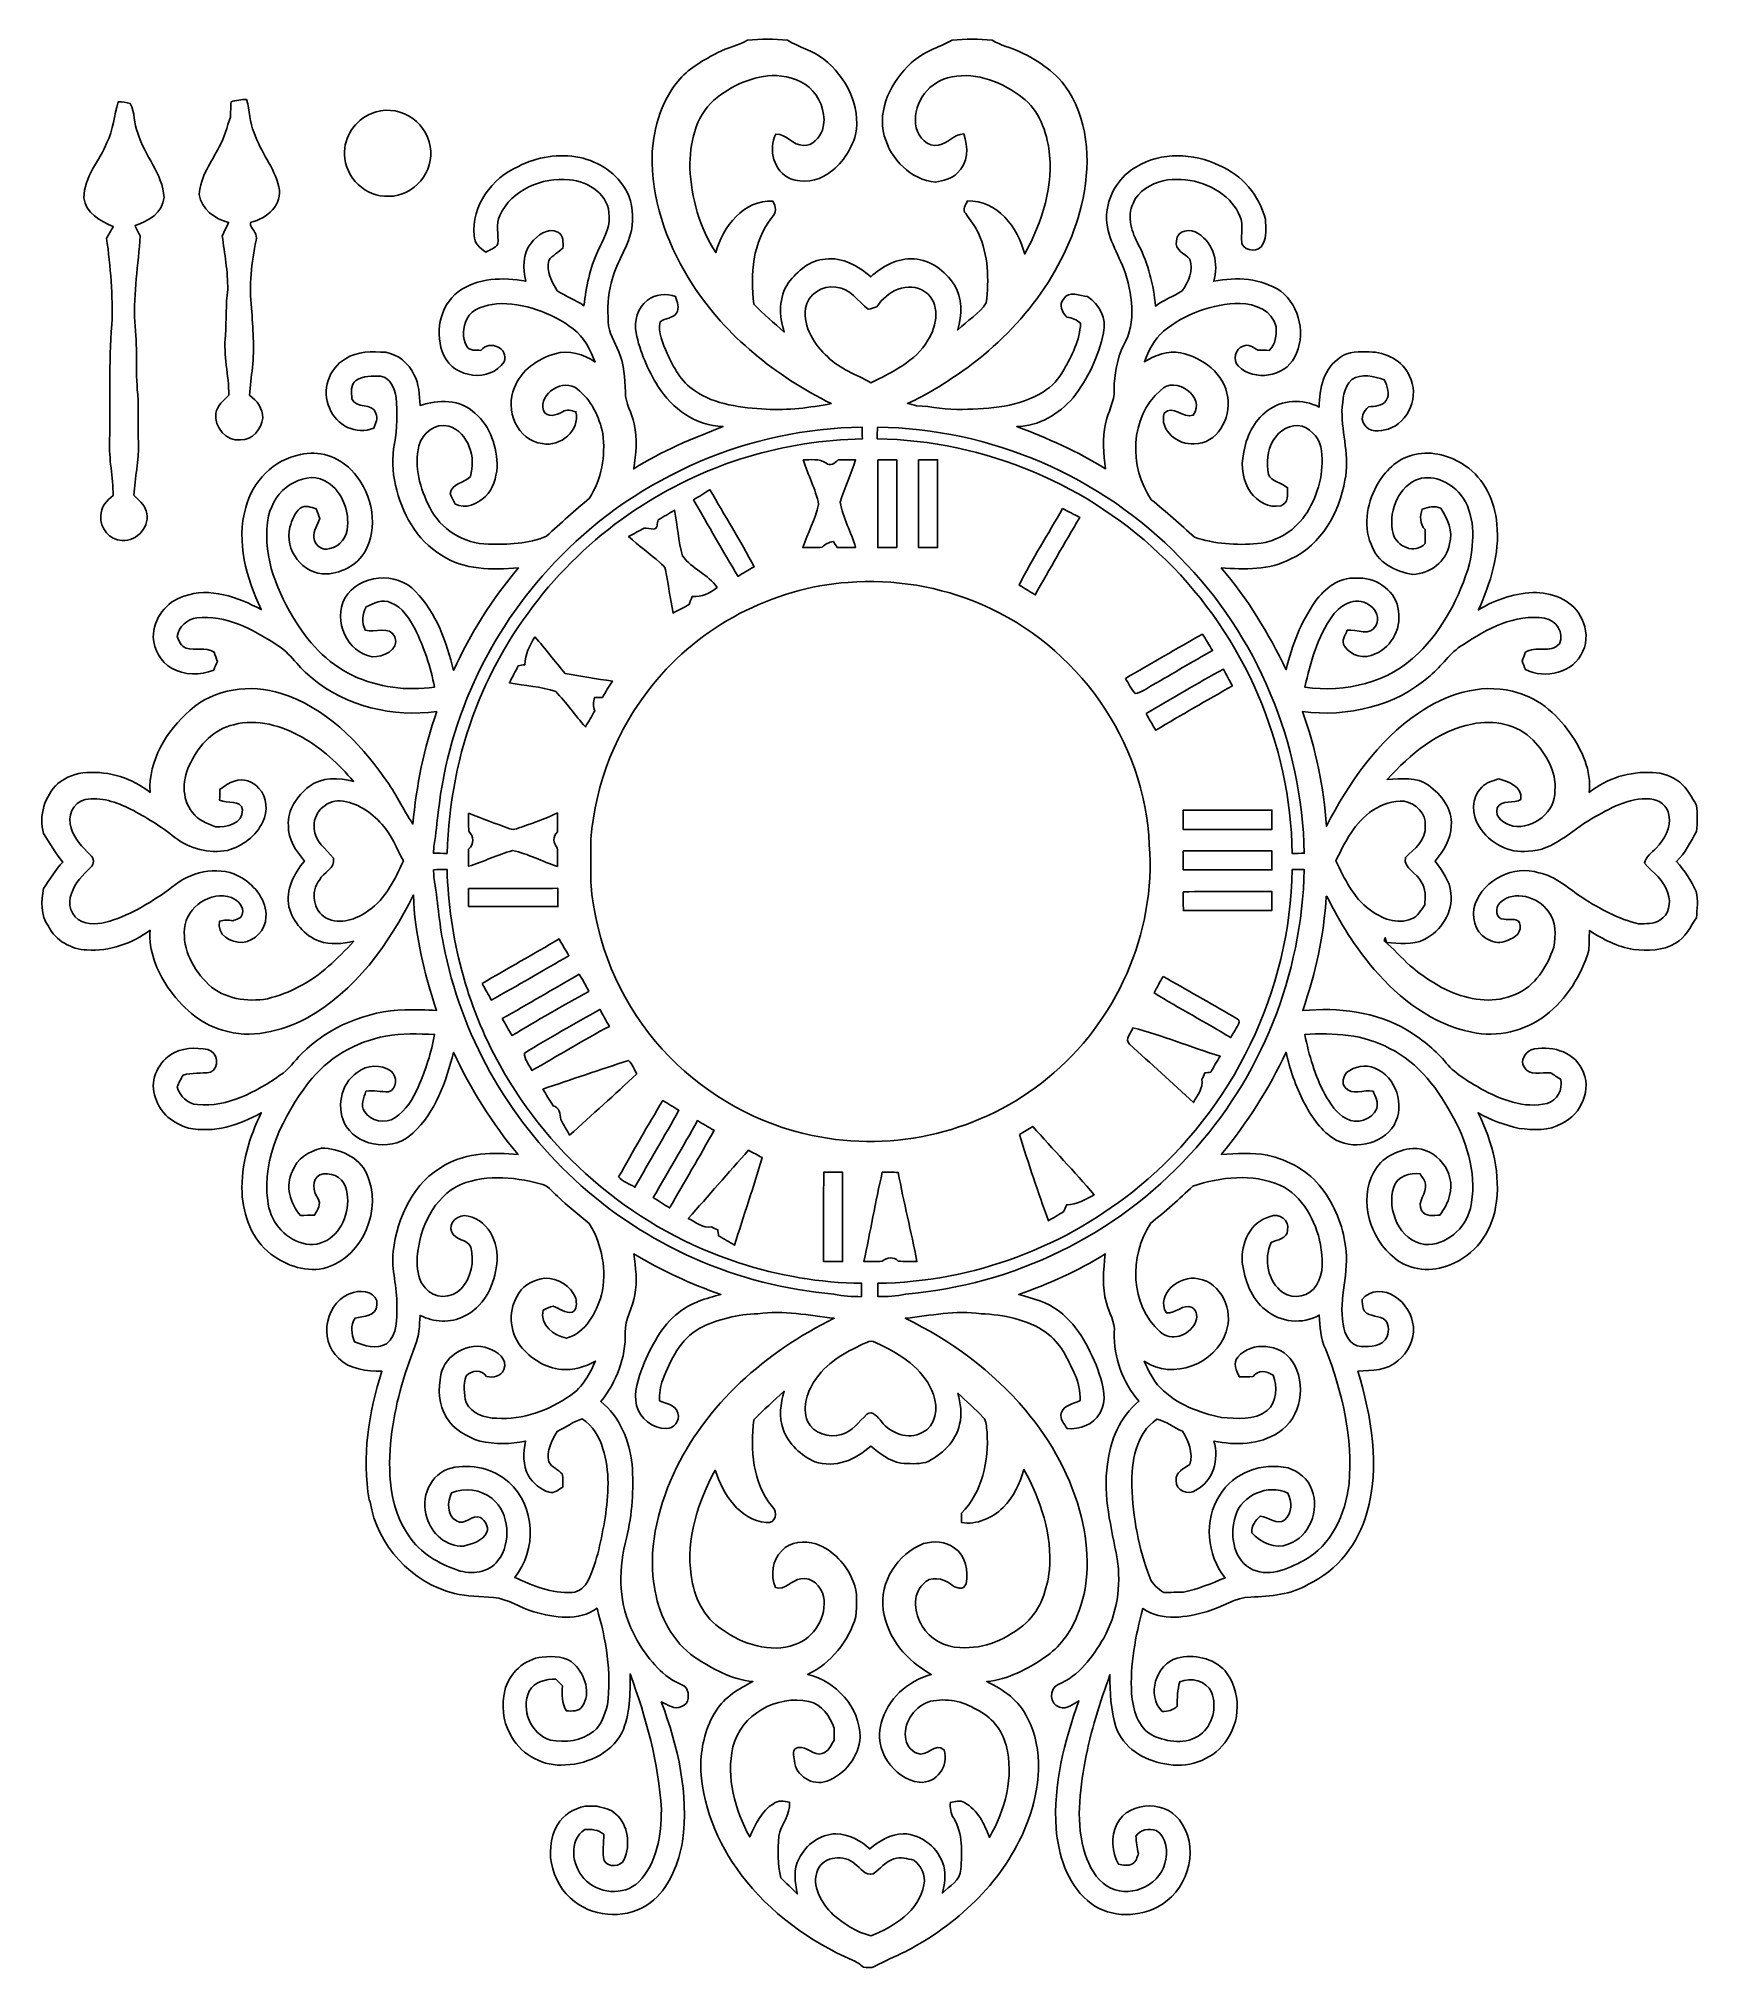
# Model space of a CAD drawing. Header units: centimetres. Extents: x -10.9 to 10.8, y -12.6 to 12.6.
import ezdxf

# ---------------------------------------------------------------- set-up
doc = ezdxf.new("R2010")
doc.units = ezdxf.units.CM
doc.header["$MEASUREMENT"] = 0
doc.layers.add('Camada 1', color=7, linetype='Continuous')

msp = doc.modelspace()

# ---------------------------------------------------------------- linework, layer by layer
at = {"layer": 'Camada 1', "color": 156}
for points, knots in [([(-1.61854, 12.60827), (-1.44463, 12.62838), (-1.26824, 12.62803), (-1.09431, 12.60968), (-1.09431, 12.60968), (-0.94156, 12.51585), (-0.76059, 12.47493), (-0.61982, 12.36027), (-0.61982, 12.36027), (-0.32807, 12.13131), (-0.12912, 11.74926), (-0.20214, 11.37355), (-0.20214, 11.37355), (-0.25964, 11.16894), (-0.38664, 10.98126), (-0.56373, 10.86167), (-0.56373, 10.86167), (-0.70379, 10.76289), (-0.89464, 10.73538), (-1.0555, 10.7957), (-1.0555, 10.7957), (-1.27316, 10.88883), (-1.35008, 11.17847), (-1.24566, 11.38132), (-1.24566, 11.38132), (-1.10525, 11.38342), (-1.0241, 11.22962), (-0.8837, 11.23279), (-0.8837, 11.23279), (-0.76341, 11.22326), (-0.67556, 11.33228), (-0.63465, 11.43316), (-0.63465, 11.43316), (-0.58242, 11.60955), (-0.64135, 11.80605), (-0.76129, 11.94188), (-0.76129, 11.94188), (-0.87558, 12.08263), (-1.06503, 12.13237), (-1.23825, 12.1472), (-1.23825, 12.1472), (-1.53987, 12.15036), (-1.82845, 12.01525), (-2.05739, 11.82616), (-2.05739, 11.82616), (-2.30222, 11.60321), (-2.37455, 11.2529), (-2.37243, 10.9347), (-2.37243, 10.9347), (-2.35232, 10.54734), (-2.24613, 10.15505), (-2.03234, 9.82909), (-2.03234, 9.82909), (-1.93886, 10.16564), (-1.66828, 10.52371), (-1.2841, 10.50183), (-1.2841, 10.50183), (-1.24388, 10.43269), (-1.23613, 10.34979), (-1.29716, 10.28946), (-1.29716, 10.28946), (-1.55222, 9.97302), (-1.58221, 9.54193), (-1.53528, 9.15352), (-1.53528, 9.15352), (-1.4097, 9.0237), (-1.26929, 8.90975), (-1.13558, 8.7884), (-1.13558, 8.7884), (-1.20402, 9.00007), (-1.2125, 9.24772), (-1.07914, 9.43645), (-1.07914, 9.43645), (-0.96202, 9.59097), (-0.79728, 9.72925), (-0.59655, 9.74548), (-0.59655, 9.74548), (-0.37429, 9.77053), (-0.16298, 9.65764), (-0.00423, 9.51018), (-0.00423, 9.51018), (0.14639, 9.65481), (0.34995, 9.75888), (0.56303, 9.7476), (0.56303, 9.7476), (0.78105, 9.7349), (0.96801, 9.5885), (1.08691, 9.41317), (1.08691, 9.41317), (1.1952, 9.23501), (1.19698, 9.01311), (1.13595, 8.81838), (1.13595, 8.81838), (1.25906, 8.93657), (1.41286, 9.03005), (1.50917, 9.17257), (1.50917, 9.17257), (1.54481, 9.47561), (1.53704, 9.7991), (1.40723, 10.08168), (1.40723, 10.08168), (1.36525, 10.17622), (1.2947, 10.25277), (1.24001, 10.33921), (1.24001, 10.33921), (1.18921, 10.39106), (1.24213, 10.45386), (1.26152, 10.50501), (1.26152, 10.50501), (1.65347, 10.52159), (1.92475, 10.15576), (2.01224, 9.81039), (2.01224, 9.81039), (2.24225, 10.22949), (2.39676, 10.71315), (2.32833, 11.1954), (2.32833, 11.1954), (2.28353, 11.46069), (2.1724, 11.73938), (1.93745, 11.89108), (1.93745, 11.89108), (1.67181, 12.08228), (1.32608, 12.20611), (1.00047, 12.11473), (1.00047, 12.11473), (0.72495, 12.04453), (0.5334, 11.7408), (0.59019, 11.4628), (0.59019, 11.4628), (0.62371, 11.33722), (0.74048, 11.20598), (0.88229, 11.23526), (0.88229, 11.23526), (1.00541, 11.25573), (1.08513, 11.37814), (1.21425, 11.38449), (1.21425, 11.38449), (1.27669, 11.21515), (1.27494, 10.99466), (1.12959, 10.86731), (1.12959, 10.86731), (1.0555, 10.78971), (0.94509, 10.77418), (0.84596, 10.7509), (0.84596, 10.7509), (0.51893, 10.78052), (0.26, 11.05041), (0.17356, 11.35626), (0.17356, 11.35626), (0.07866, 11.70798), (0.26882, 12.07769), (0.52634, 12.31123), (0.52634, 12.31123), (0.67627, 12.45729), (0.88265, 12.5109), (1.06221, 12.60827), (1.06221, 12.60827), (1.23613, 12.63015), (1.41252, 12.62661), (1.58679, 12.60933), (1.58679, 12.60933), (1.69898, 12.5416), (1.82774, 12.51126), (1.94697, 12.45904), (1.94697, 12.45904), (2.19779, 12.3391), (2.44052, 12.17824), (2.58938, 11.93729), (2.58938, 11.93729), (2.86561, 11.49772), (2.87267, 10.94281), (2.75731, 10.45068), (2.75731, 10.45068), (2.53683, 9.56344), (1.93922, 8.80463), (1.20156, 8.28145), (1.20156, 8.28145), (0.97119, 8.12306), (0.73589, 7.96501), (0.4773, 7.856), (0.4773, 7.856), (0.50658, 7.84859), (0.56444, 7.83307), (0.59372, 7.82567), (0.59372, 7.82567), (0.79621, 7.81826), (0.99484, 7.76534), (1.19873, 7.77628), (1.19873, 7.77628), (1.55963, 7.78686), (1.94415, 7.80873), (2.25777, 8.00876), (2.25777, 8.00876), (2.37101, 8.07649), (2.45886, 8.17986), (2.52377, 8.29415), (2.52377, 8.29415), (2.63136, 8.48218), (2.73368, 8.68362), (2.74355, 8.90446), (2.74355, 8.90446), (2.69416, 8.95138), (2.63384, 8.97854), (2.56575, 8.98277), (2.56575, 8.98277), (2.50189, 9.04698), (2.4518, 9.14682), (2.52306, 9.22619), (2.52306, 9.22619), (2.59396, 9.33661), (2.73332, 9.26358), (2.83598, 9.25476), (2.83598, 9.25476), (2.99013, 9.15211), (3.08609, 8.96654), (3.04446, 8.77992), (3.04446, 8.77992), (2.97921, 8.4716), (2.83986, 8.17809), (2.64512, 7.9308), (2.64512, 7.9308), (2.46167, 7.7156), (2.19569, 7.55543), (1.90712, 7.55332), (1.90712, 7.55332), (2.30857, 7.40092), (2.7044, 7.2277), (3.06987, 7.00088), (3.06987, 7.00088), (3.04446, 7.19559), (3.02577, 7.39598), (3.06775, 7.59001), (3.06775, 7.59001), (3.09808, 7.74171), (3.19229, 7.87822), (3.18381, 8.03733), (3.18381, 8.03733), (3.18276, 8.2363), (3.2198, 8.43597), (3.30624, 8.61553), (3.30624, 8.61553), (3.48121, 8.92174), (3.41806, 9.29852), (3.31045, 9.61672), (3.31045, 9.61672), (3.21132, 9.85626), (3.05505, 10.09473), (3.08751, 10.36567), (3.08751, 10.36567), (3.11431, 10.60979), (3.26248, 10.83275), (3.47591, 10.95339), (3.47591, 10.95339), (3.80083, 11.14989), (4.22168, 11.13507), (4.55682, 10.97068), (4.55682, 10.97068), (4.85634, 10.84721), (5.08246, 10.57804), (5.16466, 10.26583), (5.16466, 10.26583), (5.16325, 10.15717), (5.18829, 10.03793), (5.13045, 9.93916), (5.13045, 9.93916), (5.07893, 9.83297), (4.90502, 9.83932), (4.85493, 9.94339), (4.85493, 9.94339), (4.84645, 10.01676), (4.85668, 10.08979), (4.85598, 10.16316), (4.85598, 10.16316), (4.86021, 10.29793), (4.77767, 10.41682), (4.69265, 10.51348), (4.69265, 10.51348), (4.47075, 10.7382), (4.13278, 10.82886), (3.82551, 10.77066), (3.82551, 10.77066), (3.6636, 10.72656), (3.49603, 10.6366), (3.43005, 10.47291), (3.43005, 10.47291), (3.34398, 10.29405), (3.41595, 10.0912), (3.50343, 9.92786), (3.50343, 9.92786), (3.63007, 9.68021), (3.69958, 9.40576), (3.72426, 9.12953), (3.72426, 9.12953), (3.83187, 9.21066), (3.96027, 9.25583), (4.07175, 9.32991), (4.07175, 9.32991), (4.16136, 9.44279), (4.21852, 9.59908), (4.17583, 9.74195), (4.17583, 9.74195), (4.11161, 9.81957), (3.97191, 9.85908), (3.99732, 9.98431), (3.99732, 9.98431), (4.00295, 10.12366), (4.18853, 10.15365), (4.28201, 10.07744), (4.28201, 10.07744), (4.49545, 9.95362), (4.55259, 9.6788), (4.48802, 9.45409), (4.48802, 9.45409), (4.7826, 9.5123), (5.10962, 9.49818), (5.36434, 9.32321), (5.36434, 9.32321), (5.62256, 9.12988), (5.69348, 8.73971), (5.54636, 8.4582), (5.54636, 8.4582), (5.41301, 8.20314), (5.01402, 8.13858), (4.81188, 8.34354), (4.81188, 8.34354), (4.73039, 8.41728), (4.76496, 8.57355), (4.87009, 8.60565), (4.87009, 8.60565), (4.9403, 8.6427), (5.00627, 8.58555), (5.06659, 8.5545), (5.06659, 8.5545), (5.11493, 8.55238), (5.16361, 8.55098), (5.21263, 8.54957), (5.21263, 8.54957), (5.29836, 8.63176), (5.31106, 8.74747), (5.30331, 8.86001), (5.30331, 8.86001), (5.25322, 9.07308), (5.03025, 9.15811), (4.83234, 9.1634), (4.83234, 9.1634), (4.46933, 9.16163), (4.10915, 9.0304), (3.82905, 8.79968), (3.82905, 8.79968), (3.70628, 8.69597), (3.63536, 8.54816), (3.58034, 8.40034), (3.58034, 8.40034), (3.72004, 8.48713), (3.88549, 8.55098), (4.05236, 8.51781), (4.05236, 8.51781), (4.34092, 8.45678), (4.63091, 8.24406), (4.67077, 7.93467), (4.67077, 7.93467), (4.71628, 7.66409), (4.53178, 7.3226), (4.2298, 7.32683), (4.2298, 7.32683), (4.02271, 7.30637), (3.76731, 7.50675), (3.83962, 7.72865), (3.83962, 7.72865), (3.95145, 7.84823), (4.0834, 7.65281), (4.21922, 7.70042), (4.21922, 7.70042), (4.39067, 7.94137), (3.98215, 8.2296), (3.78989, 8.02675), (3.78989, 8.02675), (3.38313, 7.67644), (3.37679, 7.0192), (3.66959, 6.59553), (3.66959, 6.59553), (3.86432, 6.44031), (4.04636, 6.26921), (4.23438, 6.10622), (4.23438, 6.10622), (4.49757, 6.01415), (4.78367, 5.99756), (5.06024, 6.02051), (5.06024, 6.02051), (5.32587, 6.04626), (5.56823, 6.2036), (5.70864, 6.42902), (5.70864, 6.42902), (5.85328, 6.6682), (5.93441, 6.95395), (5.89774, 7.23406), (5.89774, 7.23406), (5.88362, 7.37834), (5.78272, 7.50992), (5.64549, 7.55755), (5.64549, 7.55755), (5.4931, 7.596), (5.33929, 7.50217), (5.26696, 7.37059), (5.26696, 7.37059), (5.183, 7.24005), (5.18089, 7.07602), (5.2024, 6.9275), (5.2024, 6.9275), (5.2444, 6.82695), (5.37703, 6.82096), (5.45287, 6.75111), (5.45287, 6.75111), (5.45182, 6.66467), (5.4691, 6.54967), (5.36363, 6.5165), (5.36363, 6.5165), (5.21088, 6.48158), (5.05566, 6.57472), (4.96639, 6.69466), (4.96639, 6.69466), (4.87257, 6.84176), (4.83763, 7.02734), (4.87715, 7.19771), (4.87715, 7.19771), (4.90784, 7.41327), (5.00909, 7.6274), (5.18795, 7.75757), (5.18795, 7.75757), (5.37774, 7.91174), (5.65502, 7.91562), (5.86809, 7.80837), (5.86809, 7.80837), (5.86916, 8.04791), (5.92737, 8.32272), (6.14503, 8.4589), (6.14503, 8.4589), (6.25191, 8.54604), (6.3955, 8.52875), (6.52392, 8.5291), (6.52392, 8.5291), (6.73698, 8.53193), (6.96348, 8.41622), (7.04885, 8.21302), (7.04885, 8.21302), (7.18431, 7.96077), (7.04144, 7.6073), (6.76875, 7.51981), (6.76875, 7.51981), (6.66503, 7.487), (6.51333, 7.4743), (6.45407, 7.58754), (6.45407, 7.58754), (6.39938, 7.66726), (6.45371, 7.75441), (6.51369, 7.81049), (6.51369, 7.81049), (6.59306, 7.82214), (6.69712, 7.81437), (6.74334, 7.89481), (6.74334, 7.89481), (6.80191, 7.97947), (6.75604, 8.08108), (6.71971, 8.16397), (6.71971, 8.16397), (6.586, 8.20913), (6.41914, 8.25323), (6.29391, 8.16786), (6.29391, 8.16786), (6.18067, 8.0645), (6.17819, 7.89975), (6.16584, 7.75828), (6.16584, 7.75828), (6.16479, 7.45418), (6.26886, 7.15222), (6.20394, 6.84917), (6.20394, 6.84917), (6.12916, 6.42937), (5.89808, 6.00604), (5.49768, 5.82012), (5.49768, 5.82012), (5.21723, 5.67231), (4.89126, 5.68042), (4.58435, 5.70335), (4.58435, 5.70335), (4.92794, 5.30153), (5.207, 4.84716), (5.43524, 4.37091), (5.43524, 4.37091), (5.50827, 4.68665), (5.62926, 4.99568), (5.81413, 5.26274), (5.81413, 5.26274), (5.94042, 5.42995), (6.12668, 5.58799), (6.35, 5.56823), (6.35, 5.56823), (6.58917, 5.58587), (6.85058, 5.42819), (6.89856, 5.18337), (6.89856, 5.18337), (6.95571, 4.94558), (6.8326, 4.66901), (6.60047, 4.57729), (6.60047, 4.57729), (6.46711, 4.50108), (6.28015, 4.55259), (6.19724, 4.67888), (6.19724, 4.67888), (6.15173, 4.74768), (6.21171, 4.82106), (6.23427, 4.88597), (6.23427, 4.88597), (6.35916, 4.90607), (6.54085, 4.79707), (6.61141, 4.95194), (6.61141, 4.95194), (6.70418, 5.1502), (6.45054, 5.32129), (6.27698, 5.25426), (6.27698, 5.25426), (6.18243, 5.2197), (6.09706, 5.15937), (6.04131, 5.07471), (6.04131, 5.07471), (5.84622, 4.79918), (5.75344, 4.46792), (5.67937, 4.14267), (5.67937, 4.14267), (6.20465, 4.06541), (6.78144, 4.20158), (7.16455, 4.58399), (7.16455, 4.58399), (7.48841, 4.90573), (7.70995, 5.32341), (7.8366, 5.7598), (7.8366, 5.7598), (7.89763, 6.06), (7.91774, 6.41103), (7.71666, 6.66574), (7.71666, 6.66574), (7.57943, 6.82978), (7.3346, 6.94302), (7.12716, 6.84988), (7.12716, 6.84988), (6.88021, 6.7257), (6.77262, 6.41526), (6.834, 6.1549), (6.834, 6.1549), (6.87775, 5.9817), (7.12294, 5.87375), (7.25311, 6.02226), (7.25311, 6.02226), (7.25416, 6.08295), (7.25487, 6.14362), (7.25346, 6.2043), (7.25346, 6.2043), (7.18467, 6.27909), (7.1829, 6.37786), (7.21535, 6.46959), (7.21535, 6.46959), (7.29438, 6.50309), (7.37729, 6.5165), (7.45912, 6.48404), (7.45912, 6.48404), (7.54661, 6.34753), (7.62494, 6.18136), (7.57483, 6.01661), (7.57483, 6.01661), (7.53497, 5.78801), (7.32048, 5.62785), (7.09471, 5.61657), (7.09471, 5.61657), (6.86364, 5.64868), (6.6234, 5.77849), (6.54719, 6.01239), (6.54719, 6.01239), (6.43254, 6.27803), (6.50487, 6.58106), (6.64316, 6.82271), (6.64316, 6.82271), (6.75393, 6.99169), (6.91479, 7.15044), (7.12152, 7.18609), (7.12152, 7.18609), (7.34835, 7.2411), (7.59001, 7.16808), (7.77909, 7.03932), (7.77909, 7.03932), (8.03134, 6.87175), (8.1668, 6.57119), (8.19396, 6.27661), (8.19396, 6.27661), (8.23382, 5.8868), (8.10894, 5.50545), (7.95301, 5.15372), (7.95301, 5.15372), (8.18127, 5.29307), (8.44444, 5.38232), (8.71361, 5.3802), (8.71361, 5.3802), (8.94856, 5.37279), (9.20784, 5.26308), (9.30485, 5.03449), (9.30485, 5.03449), (9.37048, 4.90395), (9.38494, 4.74415), (9.31721, 4.61115), (9.31721, 4.61115), (9.20608, 4.32752), (8.8219, 4.24285), (8.56721, 4.37303), (8.56721, 4.37303), (8.55345, 4.41006), (8.53897, 4.44712), (8.52557, 4.4838), (8.52557, 4.4838), (8.53897, 4.52084), (8.55169, 4.55789), (8.56509, 4.59493), (8.56509, 4.59493), (8.69772, 4.69688), (8.89811, 4.56988), (9.01171, 4.71028), (9.01171, 4.71028), (9.08368, 4.8521), (8.96725, 5.02214), (8.81873, 5.04365), (8.81873, 5.04365), (8.42926, 5.10538), (8.06379, 4.90466), (7.75053, 4.69688), (7.75053, 4.69688), (7.57695, 4.59527), (7.4736, 4.41642), (7.31979, 4.2919), (7.31979, 4.2919), (6.87175, 3.89113), (6.23569, 3.74896), (5.64868, 3.82198), (5.64868, 3.82198), (5.82612, 3.34151), (5.92701, 2.83245), (5.96123, 2.32127), (5.96123, 2.32127), (6.25369, 2.89065), (6.6301, 3.43712), (7.16597, 3.80293), (7.16597, 3.80293), (7.51945, 4.04636), (7.96995, 4.19488), (8.39786, 4.08798), (8.39786, 4.08798), (8.71044, 4.02025), (8.97254, 3.8033), (9.15034, 3.54329), (9.15034, 3.54329), (9.31087, 3.31786), (9.43222, 3.04694), (9.40364, 2.76401), (9.40364, 2.76401), (9.63365, 2.94957), (9.93527, 3.04305), (10.2302, 3.02472), (10.2302, 3.02472), (10.35931, 3.02401), (10.48631, 2.97427), (10.58862, 2.89665), (10.58862, 2.89665), (10.69057, 2.81975), (10.74242, 2.70016), (10.80876, 2.59503), (10.80876, 2.59503), (10.81863, 2.48108), (10.82004, 2.36677), (10.80805, 2.25283), (10.80805, 2.25283), (10.7262, 2.11807), (10.66024, 1.97131), (10.54452, 1.86019), (10.54452, 1.86019), (10.65106, 1.74378), (10.74101, 1.61183), (10.8024, 1.46614), (10.8024, 1.46614), (10.83239, 1.35466), (10.81334, 1.23718), (10.80735, 1.1236), (10.80735, 1.1236), (10.72444, 1.00682), (10.66553, 0.86147), (10.53182, 0.79233), (10.53182, 0.79233), (10.36813, 0.68791), (10.16669, 0.69144), (9.98078, 0.70979), (9.98078, 0.70979), (9.77123, 0.74188), (9.58215, 0.8442), (9.40505, 0.95532), (9.40505, 0.95532), (9.40364, 0.87029), (9.40082, 0.78527), (9.39765, 0.70026), (9.39765, 0.70026), (9.30134, 0.36724), (9.10695, 0.06278), (8.83355, -0.15239), (8.83355, -0.15239), (8.56051, -0.35701), (8.19962, -0.44979), (7.86377, -0.37287), (7.86377, -0.37287), (7.35188, -0.27305), (6.9215, 0.06314), (6.58671, 0.44908), (6.58671, 0.44908), (6.34011, 0.73871), (6.13726, 1.06291), (5.96969, 1.40334), (5.96969, 1.40334), (5.96688, 1.4037), (5.96159, 1.40511), (5.95911, 1.40582), (5.95911, 1.40582), (5.92983, 0.89605), (5.82117, 0.39122), (5.6515, -0.0896), (5.6515, -0.0896), (6.11962, -0.04867), (6.61105, -0.10337), (7.02098, -0.34748), (7.02098, -0.34748), (7.20124, -0.45649), (7.36917, -0.58914), (7.5071, -0.74894), (7.5071, -0.74894), (7.63164, -0.91015), (7.81295, -1.01211), (7.98547, -1.11371), (7.98547, -1.11371), (8.24723, -1.25341), (8.55239, -1.38007), (8.85225, -1.30457), (8.85225, -1.30457), (8.98983, -1.26646), (9.05369, -1.12535), (9.03004, -0.9913), (9.03004, -0.9913), (8.98525, -0.96202), (8.94045, -0.9331), (8.89599, -0.90487), (8.89599, -0.90487), (8.78134, -0.89322), (8.61377, -0.95956), (8.55098, -0.82656), (8.55098, -0.82656), (8.49241, -0.744), (8.56368, -0.64135), (8.64129, -0.60359), (8.64129, -0.60359), (8.88293, -0.53939), (9.18739, -0.61595), (9.30556, -0.85407), (9.30556, -0.85407), (9.44808, -1.10842), (9.30027, -1.45097), (9.04487, -1.56739), (9.04487, -1.56739), (8.87694, -1.67004), (8.67092, -1.6524), (8.48395, -1.63335), (8.48395, -1.63335), (8.29768, -1.58855), (8.11318, -1.52541), (7.94843, -1.42662), (7.94843, -1.42662), (8.13435, -1.80622), (8.25324, -2.24048), (8.17703, -2.66381), (8.17703, -2.66381), (8.12411, -2.99366), (7.89975, -3.30129), (7.58048, -3.41665), (7.58048, -3.41665), (7.34589, -3.52071), (7.05767, -3.49425), (6.85587, -3.33092), (6.85587, -3.33092), (6.53379, -3.07374), (6.37962, -2.5788), (6.58388, -2.20415), (6.58388, -2.20415), (6.67773, -2.01577), (6.88974, -1.91416), (7.09153, -1.89512), (7.09153, -1.89512), (7.40163, -1.87924), (7.66234, -2.21368), (7.57414, -2.51037), (7.57414, -2.51037), (7.55685, -2.60597), (7.49935, -2.68605), (7.44855, -2.76613), (7.44855, -2.76613), (7.36635, -2.76825), (7.25557, -2.79646), (7.20865, -2.70651), (7.20865, -2.70651), (7.13987, -2.58621), (7.28451, -2.48462), (7.25769, -2.36255), (7.25769, -2.36255), (7.25594, -2.30998), (7.2143, -2.27117), (7.18996, -2.22849), (7.18996, -2.22849), (7.05131, -2.21085), (6.89292, -2.25531), (6.84281, -2.4003), (6.84281, -2.4003), (6.7504, -2.69769), (6.91549, -3.10268), (7.24887, -3.15241), (7.24887, -3.15241), (7.52968, -3.16864), (7.7805, -2.94498), (7.84684, -2.67935), (7.84684, -2.67935), (7.9375, -2.27612), (7.82177, -1.85737), (7.62987, -1.50106), (7.62987, -1.50106), (7.43479, -1.13242), (7.17408, -0.77257), (6.78956, -0.58596), (6.78956, -0.58596), (6.45159, -0.4004), (6.05579, -0.37853), (5.67901, -0.40393), (5.67901, -0.40393), (5.7351, -0.6731), (5.81025, -0.94226), (5.94184, -1.18533), (5.94184, -1.18533), (6.01415, -1.30632), (6.08999, -1.43898), (6.22123, -1.50424), (6.22123, -1.50424), (6.35847, -1.58396), (6.55884, -1.51977), (6.62164, -1.37337), (6.62164, -1.37337), (6.64457, -1.29258), (6.60435, -1.21567), (6.5726, -1.1444), (6.5726, -1.1444), (6.45159, -1.1176), (6.29637, -1.21038), (6.20747, -1.09536), (6.20747, -1.09536), (6.15702, -1.03611), (6.18489, -0.95496), (6.22618, -0.89958), (6.22618, -0.89958), (6.32882, -0.82161), (6.47488, -0.79021), (6.59623, -0.8442), (6.59623, -0.8442), (6.87492, -0.95637), (6.99805, -1.33068), (6.84742, -1.58891), (6.84742, -1.58891), (6.68725, -1.85384), (6.29425, -1.92651), (6.04131, -1.75506), (6.04131, -1.75506), (5.87199, -1.63936), (5.75663, -1.46368), (5.6642, -1.28447), (5.6642, -1.28447), (5.56331, -1.07772), (5.48075, -0.86077), (5.43382, -0.635), (5.43382, -0.635), (5.21122, -1.11583), (4.92337, -1.56562), (4.5854, -1.97379), (4.5854, -1.97379), (4.78542, -1.9632), (4.98792, -1.94875), (5.18688, -1.98191), (5.18688, -1.98191), (5.46381, -2.0454), (5.7291, -2.18792), (5.90303, -2.41757), (5.90303, -2.41757), (6.06882, -2.63735), (6.17784, -2.90159), (6.21242, -3.17534), (6.21242, -3.17534), (6.27062, -3.51542), (6.11504, -3.85409), (6.18313, -4.19381), (6.18313, -4.19381), (6.19337, -4.32293), (6.27238, -4.48062), (6.41809, -4.48768), (6.41809, -4.48768), (6.53696, -4.49014), (6.7017, -4.48697), (6.75534, -4.3568), (6.75534, -4.3568), (6.7832, -4.27918), (6.78673, -4.16665), (6.70418, -4.12114), (6.70418, -4.12114), (6.61882, -4.07599), (6.48511, -4.09575), (6.44172, -3.99167), (6.44172, -3.99167), (6.43854, -3.96168), (6.43183, -3.90102), (6.42866, -3.87068), (6.42866, -3.87068), (6.53167, -3.73909), (6.72923, -3.7412), (6.85799, -3.83151), (6.85799, -3.83151), (6.99628, -3.91653), (7.08271, -4.06929), (7.10035, -4.22909), (7.10035, -4.22909), (7.11694, -4.39949), (7.02768, -4.56635), (6.89926, -4.67325), (6.89926, -4.67325), (6.75781, -4.8006), (6.55389, -4.79989), (6.37538, -4.81117), (6.37538, -4.81117), (6.5525, -5.40597), (6.66784, -6.05437), (6.4904, -6.66326), (6.4904, -6.66326), (6.38315, -7.06402), (6.10588, -7.42138), (5.72735, -7.59812), (5.72735, -7.59812), (5.50016, -7.73465), (5.23063, -7.75794), (4.9717, -7.76605), (4.9717, -7.76605), (4.76603, -7.76817), (4.59563, -7.89727), (4.40477, -7.95513), (4.40477, -7.95513), (4.13032, -8.03134), (3.8107, -8.09096), (3.55988, -7.91491), (3.55988, -7.91491), (3.46216, -8.27687), (3.38912, -8.65292), (3.41207, -9.02935), (3.41207, -9.02935), (3.42971, -9.235), (3.48826, -9.47561), (3.68899, -9.57686), (3.68899, -9.57686), (3.8795, -9.66716), (4.12996, -9.69997), (4.30917, -9.56697), (4.30917, -9.56697), (4.4725, -9.44104), (4.5346, -9.20291), (4.45735, -9.01242), (4.45735, -9.01242), (4.38855, -8.86001), (4.18711, -8.80638), (4.04213, -8.87764), (4.04213, -8.87764), (4.01038, -8.98031), (4.00897, -9.0879), (4.01002, -9.19444), (4.01002, -9.19444), (3.95569, -9.24701), (3.88584, -9.26465), (3.81175, -9.26182), (3.81175, -9.26182), (3.60045, -9.0544), (3.72991, -8.64693), (4.00649, -8.56368), (4.00649, -8.56368), (4.22521, -8.51393), (4.48132, -8.55909), (4.63515, -8.733), (4.63515, -8.733), (4.85245, -8.99512), (4.84363, -9.40893), (4.63125, -9.67176), (4.63125, -9.67176), (4.45452, -9.90988), (4.13103, -10.01148), (3.84527, -9.94833), (3.84527, -9.94833), (3.57258, -9.90141), (3.29706, -9.73737), (3.20428, -9.46396), (3.20428, -9.46396), (3.14113, -9.24382), (3.12454, -9.01171), (3.12807, -8.78346), (3.12807, -8.78346), (2.99437, -9.15105), (2.87655, -9.5257), (2.80212, -9.91022), (2.80212, -9.91022), (2.73507, -10.31134), (2.67299, -10.73572), (2.80423, -11.13084), (2.80423, -11.13084), (2.8575, -11.29135), (2.94393, -11.45329), (3.08963, -11.54782), (3.08963, -11.54782), (3.35562, -11.72209), (3.76555, -11.56124), (3.84598, -11.25431), (3.84598, -11.25431), (3.89008, -11.10543), (3.87561, -10.9107), (3.73379, -10.81933), (3.73379, -10.81933), (3.63643, -10.79217), (3.52636, -10.80381), (3.46779, -10.89483), (3.46779, -10.89483), (3.47274, -10.97104), (3.4798, -11.04793), (3.50343, -11.12202), (3.50343, -11.12202), (3.48085, -11.16824), (3.47345, -11.2282), (3.42511, -11.25677), (3.42511, -11.25677), (3.36832, -11.29417), (3.29988, -11.26949), (3.23885, -11.26313), (3.23885, -11.26313), (3.15595, -11.10156), (3.13055, -10.90329), (3.21839, -10.7382), (3.21839, -10.7382), (3.37609, -10.41505), (3.90947, -10.4267), (4.07492, -10.73855), (4.07492, -10.73855), (4.30705, -11.10509), (4.12503, -11.63496), (3.74614, -11.82441), (3.74614, -11.82441), (3.4618, -11.97081), (3.07974, -11.95704), (2.8335, -11.73902), (2.8335, -11.73902), (2.5601, -11.5062), (2.45568, -11.13861), (2.42322, -10.79324), (2.42322, -10.79324), (2.38441, -10.22208), (2.53188, -9.6587), (2.72167, -9.12495), (2.72167, -9.12495), (2.64617, -9.16693), (2.56046, -9.24136), (2.46909, -9.20574), (2.46909, -9.20574), (2.3368, -9.17857), (2.32692, -8.95738), (2.45039, -8.91187), (2.45039, -8.91187), (2.71992, -8.79686), (2.90405, -8.55027), (3.04623, -8.30333), (3.04623, -8.30333), (3.22226, -7.99112), (3.278, -7.61787), (3.22297, -7.26546), (3.22297, -7.26546), (3.151, -6.85799), (3.0286, -6.44596), (3.09667, -6.02896), (3.09667, -6.02896), (3.12878, -5.71675), (3.25931, -5.4049), (3.50697, -5.20312), (3.50697, -5.20312), (3.29282, -4.95723), (3.17641, -4.6302), (3.18523, -4.30459), (3.18523, -4.30459), (3.2018, -4.16418), (3.11326, -4.04671), (3.08081, -3.91617), (3.08081, -3.91617), (3.0226, -3.70733), (3.04375, -3.48826), (3.06704, -3.27625), (3.06704, -3.27625), (2.7111, -3.49532), (2.32762, -3.66818), (1.93321, -3.80541), (1.93321, -3.80541), (2.11666, -3.85938), (2.30998, -3.90489), (2.46345, -4.02519), (2.46345, -4.02519), (2.72379, -4.23016), (2.87972, -4.53707), (2.98874, -4.84328), (2.98874, -4.84328), (3.04658, -5.00591), (3.08963, -5.19711), (2.99826, -5.35693), (2.99826, -5.35693), (2.91465, -5.50898), (2.73332, -5.57776), (2.56645, -5.56048), (2.56645, -5.56048), (2.53047, -5.49804), (2.46873, -5.43736), (2.49132, -5.35939), (2.49132, -5.35939), (2.52341, -5.25039), (2.649, -5.2384), (2.73685, -5.19465), (2.73685, -5.19465), (2.74072, -5.074), (2.7178, -4.95477), (2.66593, -4.84611), (2.66593, -4.84611), (2.57457, -4.64643), (2.47791, -4.43371), (2.29164, -4.30459), (2.29164, -4.30459), (2.0454, -4.12996), (1.73672, -4.07105), (1.44039, -4.05765), (1.44039, -4.05765), (1.10878, -4.01109), (0.77752, -4.08094), (0.44874, -4.11762), (0.44874, -4.11762), (1.04598, -4.40796), (1.59419, -4.80942), (2.02211, -5.31988), (2.02211, -5.31988), (2.36573, -5.72593), (2.62466, -6.20713), (2.75731, -6.72324), (2.75731, -6.72324), (2.85644, -7.14869), (2.86948, -7.61223), (2.69662, -8.02111), (2.69662, -8.02111), (2.60984, -8.23312), (2.46591, -8.42573), (2.27471, -8.55451), (2.27471, -8.55451), (2.04681, -8.71044), (1.79387, -8.84378), (1.51553, -8.8727), (1.51553, -8.8727), (1.73601, -8.97325), (1.94168, -9.126), (2.04964, -9.34895), (2.04964, -9.34895), (2.26484, -9.76806), (2.21297, -10.26936), (2.05422, -10.69833), (2.05422, -10.69833), (1.79034, -11.406), (1.22731, -11.96974), (0.5775, -12.33664), (0.5775, -12.33664), (0.40604, -12.43858), (0.21731, -12.50562), (0.04339, -12.60298), (0.04339, -12.60298), (-0.00105, -12.62591), (-0.05186, -12.6111), (-0.09877, -12.61145), (-0.09877, -12.61145), (-0.14111, -12.57335), (-0.18767, -12.53983), (-0.24058, -12.51866), (-0.24058, -12.51866), (-0.80856, -12.2742), (-1.32503, -11.89496), (-1.69898, -11.39966), (-1.69898, -11.39966), (-2.01436, -10.98232), (-2.22425, -10.47291), (-2.2299, -9.9455), (-2.2299, -9.9455), (-2.2158, -9.70385), (-2.16393, -9.45797), (-2.02671, -9.25442), (-2.02671, -9.25442), (-1.91698, -9.0745), (-1.73002, -8.96372), (-1.54586, -8.87236), (-1.54586, -8.87236), (-1.82633, -8.84344), (-2.08033, -8.70795), (-2.30928, -8.55098), (-2.30928, -8.55098), (-2.59537, -8.35413), (-2.76684, -8.02393), (-2.82751, -7.68772), (-2.82751, -7.68772), (-2.92664, -7.16845), (-2.80141, -6.63117), (-2.58655, -6.15667), (-2.58655, -6.15667), (-2.16853, -5.2444), (-1.37159, -4.55365), (-0.4819, -4.11762), (-0.4819, -4.11762), (-0.81314, -4.07952), (-1.14687, -4.01002), (-1.48096, -4.05906), (-1.48096, -4.05906), (-1.74449, -4.06576), (-2.0073, -4.12608), (-2.24189, -4.24744), (-2.24189, -4.24744), (-2.49449, -4.38891), (-2.62714, -4.66266), (-2.72591, -4.9223), (-2.72591, -4.9223), (-2.76294, -5.00909), (-2.76859, -5.10329), (-2.76859, -5.1964), (-2.76859, -5.1964), (-2.68357, -5.24087), (-2.5474, -5.24581), (-2.52835, -5.36151), (-2.52835, -5.36151), (-2.49872, -5.46135), (-2.57951, -5.56224), (-2.68181, -5.5619), (-2.68181, -5.5619), (-2.85715, -5.5573), (-3.02753, -5.43312), (-3.06916, -5.25955), (-3.06916, -5.25955), (-3.11114, -5.08353), (-3.04658, -4.90502), (-2.98414, -4.74203), (-2.98414, -4.74203), (-2.87689, -4.4831), (-2.74601, -4.21886), (-2.51848, -4.04424), (-2.51848, -4.04424), (-2.36007, -3.91337), (-2.15935, -3.85726), (-1.96427, -3.80576), (-1.96427, -3.80576), (-2.36185, -3.66994), (-2.7446, -3.48933), (-3.10585, -3.27483), (-3.10585, -3.27483), (-3.08151, -3.45193), (-3.05717, -3.6329), (-3.09316, -3.81034), (-3.09316, -3.81034), (-3.11291, -3.98039), (-3.22896, -4.1275), (-3.21697, -4.30318), (-3.21697, -4.30318), (-3.20922, -4.63196), (-3.33233, -4.95194), (-3.53764, -5.20593), (-3.53764, -5.20593), (-3.28753, -5.40526), (-3.16159, -5.72169), (-3.12914, -6.0332), (-3.12914, -6.0332), (-3.10268, -6.35458), (-3.12596, -6.68019), (-3.20321, -6.99381), (-3.20321, -6.99381), (-3.29952, -7.3741), (-3.31328, -7.79463), (-3.14713, -8.15798), (-3.14713, -8.15798), (-3.04729, -8.40139), (-2.88712, -8.62117), (-2.68676, -8.79157), (-2.68676, -8.79157), (-2.60984, -8.86388), (-2.50084, -8.88541), (-2.42147, -8.95314), (-2.42147, -8.95314), (-2.37208, -9.02899), (-2.37983, -9.16798), (-2.48002, -9.19762), (-2.48002, -9.19762), (-2.5721, -9.24665), (-2.66312, -9.17292), (-2.74567, -9.13906), (-2.74567, -9.13906), (-2.52411, -9.7169), (-2.38548, -10.34415), (-2.46627, -10.96468), (-2.46627, -10.96468), (-2.52236, -11.24303), (-2.62183, -11.53442), (-2.84127, -11.72739), (-2.84127, -11.72739), (-3.10444, -11.96586), (-3.52707, -11.97997), (-3.82198, -11.7923), (-3.82198, -11.7923), (-4.16348, -11.58699), (-4.30812, -11.0952), (-4.10316, -10.74737), (-4.10316, -10.74737), (-4.02836, -10.61437), (-3.88972, -10.53465), (-3.74438, -10.5022), (-3.74438, -10.5022), (-3.69359, -10.5022), (-3.64277, -10.50254), (-3.59163, -10.50361), (-3.59163, -10.50361), (-3.50343, -10.52476), (-3.40713, -10.53923), (-3.3401, -10.60662), (-3.3401, -10.60662), (-3.17605, -10.7509), (-3.14854, -11.00737), (-3.23108, -11.20174), (-3.23108, -11.20174), (-3.27766, -11.30229), (-3.43853, -11.30618), (-3.49566, -11.2148), (-3.49566, -11.2148), (-3.52319, -11.10226), (-3.49708, -10.98479), (-3.49956, -10.87049), (-3.49956, -10.87049), (-3.56975, -10.80876), (-3.66077, -10.80557), (-3.74896, -10.80628), (-3.74896, -10.80628), (-3.96416, -10.95728), (-3.91337, -11.27337), (-3.75954, -11.4501), (-3.75954, -11.4501), (-3.57964, -11.64554), (-3.2399, -11.6861), (-3.04129, -11.49419), (-3.04129, -11.49419), (-2.80034, -11.24549), (-2.7453, -10.88002), (-2.7446, -10.5477), (-2.7446, -10.5477), (-2.78058, -9.93705), (-2.94534, -9.34402), (-3.15382, -8.77181), (-3.15382, -8.77181), (-3.15312, -9.03111), (-3.15419, -9.30168), (-3.26073, -9.54334), (-3.26073, -9.54334), (-3.41207, -9.82802), (-3.7465, -9.96562), (-4.05729, -9.96526), (-4.05729, -9.96526), (-4.33563, -9.97091), (-4.60657, -9.80157), (-4.72897, -9.55216), (-4.72897, -9.55216), (-4.82282, -9.38283), (-4.8334, -9.17892), (-4.79565, -8.9923), (-4.79565, -8.9923), (-4.73886, -8.76582), (-4.53955, -8.57566), (-4.30423, -8.55098), (-4.30423, -8.55098), (-4.15995, -8.54039), (-3.99274, -8.53617), (-3.88267, -8.64763), (-3.88267, -8.64763), (-3.74368, -8.78311), (-3.66148, -9.02441), (-3.78107, -9.19692), (-3.78107, -9.19692), (-3.82588, -9.27135), (-3.91478, -9.25547), (-3.9885, -9.25688), (-3.9885, -9.25688), (-4.05024, -9.1567), (-4.04495, -9.04027), (-4.04071, -8.92774), (-4.04071, -8.92774), (-4.06929, -8.89881), (-4.09751, -8.87024), (-4.12574, -8.84202), (-4.12574, -8.84202), (-4.25591, -8.83884), (-4.41042, -8.87024), (-4.47428, -8.99795), (-4.47428, -8.99795), (-4.58823, -9.23748), (-4.45487, -9.56203), (-4.19559, -9.63682), (-4.19559, -9.63682), (-4.00473, -9.6788), (-3.78989, -9.64494), (-3.63255, -9.525), (-3.63255, -9.525), (-3.52424, -9.43997), (-3.48933, -9.30205), (-3.4484, -9.17751), (-3.4484, -9.17751), (-3.3976, -8.751), (-3.4685, -8.32167), (-3.58739, -7.91245), (-3.58739, -7.91245), (-3.83117, -8.08743), (-4.14408, -8.03521), (-4.41359, -7.96042), (-4.41359, -7.96042), (-4.59317, -7.90504), (-4.75333, -7.7911), (-4.94312, -7.76993), (-4.94312, -7.76993), (-5.11352, -7.75687), (-5.28637, -7.75757), (-5.45358, -7.71842), (-5.45358, -7.71842), (-6.01732, -7.58048), (-6.46499, -7.08978), (-6.55813, -6.51756), (-6.55813, -6.51756), (-6.55813, -6.51756), (-6.57119, -6.49498), (-6.57119, -6.49498), (-6.57119, -6.49498), (-6.66396, -5.93124), (-6.58106, -5.34987), (-6.40362, -4.81117), (-6.40362, -4.81117), (-6.60082, -4.80554), (-6.82342, -4.79107), (-6.97018, -4.64114), (-6.97018, -4.64114), (-7.24712, -4.40019), (-7.13668, -3.8682), (-6.77367, -3.78001), (-6.77367, -3.78001), (-6.6502, -3.73768), (-6.45337, -3.78424), (-6.46818, -3.94652), (-6.46818, -3.94652), (-6.4777, -4.09327), (-6.6481, -4.08763), (-6.75464, -4.11585), (-6.75464, -4.11585), (-6.82025, -4.21004), (-6.80261, -4.32505), (-6.76275, -4.42595), (-6.76275, -4.42595), (-6.63327, -4.47852), (-6.47347, -4.5272), (-6.344, -4.4524), (-6.344, -4.4524), (-6.19407, -4.3328), (-6.20606, -4.12291), (-6.20818, -3.9504), (-6.20818, -3.9504), (-6.19619, -3.71264), (-6.28543, -3.48156), (-6.25651, -3.24343), (-6.25651, -3.24343), (-6.20535, -2.79541), (-5.98664, -2.33291), (-5.57635, -2.11137), (-5.57635, -2.11137), (-5.2853, -1.94768), (-4.94417, -1.94556), (-4.62068, -1.97379), (-4.62068, -1.97379), (-4.96005, -1.56774), (-5.2451, -1.11653), (-5.467, -0.63605), (-5.467, -0.63605), (-5.5626, -1.01917), (-5.7023, -1.41958), (-5.99792, -1.69509), (-5.99792, -1.69509), (-6.23605, -1.93111), (-6.67948, -1.8863), (-6.86822, -1.61042), (-6.86822, -1.61042), (-7.0104, -1.38289), (-6.95006, -1.05233), (-6.72606, -0.89887), (-6.72606, -0.89887), (-6.60152, -0.79974), (-6.41385, -0.78739), (-6.28438, -0.88477), (-6.28438, -0.88477), (-6.1976, -0.95074), (-6.20323, -1.11794), (-6.31577, -1.15359), (-6.31577, -1.15359), (-6.41526, -1.15429), (-6.51403, -1.131), (-6.61353, -1.14723), (-6.61353, -1.14723), (-6.63999, -1.23048), (-6.68619, -1.32785), (-6.63327, -1.41111), (-6.63327, -1.41111), (-6.55214, -1.53952), (-6.35811, -1.57902), (-6.23252, -1.4926), (-6.23252, -1.4926), (-6.08682, -1.40053), (-5.99863, -1.24424), (-5.92949, -1.09149), (-5.92949, -1.09149), (-5.8314, -0.87136), (-5.75451, -0.64099), (-5.71465, -0.40323), (-5.71465, -0.40323), (-5.92737, -0.39828), (-6.14257, -0.38311), (-6.35282, -0.42474), (-6.35282, -0.42474), (-6.74792, -0.49671), (-7.1187, -0.71366), (-7.36389, -1.03363), (-7.36389, -1.03363), (-7.69408, -1.47284), (-7.97313, -2.01295), (-7.89869, -2.5788), (-7.89869, -2.5788), (-7.87259, -2.83138), (-7.69196, -3.07374), (-7.43866, -3.13372), (-7.43866, -3.13372), (-7.32013, -3.18065), (-7.1875, -3.14325), (-7.08589, -3.0741), (-7.08589, -3.0741), (-6.88586, -2.92135), (-6.80332, -2.63455), (-6.87916, -2.39747), (-6.87916, -2.39747), (-6.92326, -2.26024), (-7.08554, -2.19604), (-7.21783, -2.23908), (-7.21783, -2.23908), (-7.32472, -2.30823), (-7.3025, -2.45321), (-7.24429, -2.5474), (-7.24429, -2.5474), (-7.1875, -2.62254), (-7.24958, -2.70087), (-7.28591, -2.76825), (-7.28591, -2.76825), (-7.3473, -2.76965), (-7.40867, -2.77071), (-7.46972, -2.77142), (-7.46972, -2.77142), (-7.60552, -2.61584), (-7.67362, -2.38548), (-7.5759, -2.19251), (-7.5759, -2.19251), (-7.51874, -2.026), (-7.35753, -1.93428), (-7.19632, -1.89089), (-7.19632, -1.89089), (-6.961, -1.89618), (-6.70136, -2.0013), (-6.60188, -2.22919), (-6.60188, -2.22919), (-6.39444, -2.68286), (-6.64245, -3.29881), (-7.1254, -3.45298), (-7.1254, -3.45298), (-7.37941, -3.52743), (-7.65315, -3.43181), (-7.85777, -3.27659), (-7.85777, -3.27659), (-8.10436, -3.08821), (-8.22007, -2.77424), (-8.23488, -2.4719), (-8.23488, -2.4719), (-8.2483, -2.10889), (-8.13928, -1.7519), (-7.98265, -1.42769), (-7.98265, -1.42769), (-8.2691, -1.59066), (-8.60636, -1.69686), (-8.93692, -1.62772), (-8.93692, -1.62772), (-9.12953, -1.56915), (-9.31368, -1.43403), (-9.36695, -1.23119), (-9.36695, -1.23119), (-9.4488, -1.02941), (-9.35002, -0.78668), (-9.17222, -0.67132), (-9.17222, -0.67132), (-9.03005, -0.57431), (-8.84554, -0.57009), (-8.68151, -0.60006), (-8.68151, -0.60006), (-8.54992, -0.63746), (-8.52134, -0.83538), (-8.64693, -0.89853), (-8.64693, -0.89853), (-8.76688, -0.91439), (-8.88964, -0.90028), (-9.00747, -0.9338), (-9.00747, -0.9338), (-9.03428, -0.98495), (-9.06039, -1.03681), (-9.08614, -1.08902), (-9.08614, -1.08902), (-9.04698, -1.20896), (-8.95032, -1.31234), (-8.81838, -1.3215), (-8.81838, -1.3215), (-8.42186, -1.35643), (-8.05356, -1.15605), (-7.73782, -0.93732), (-7.73782, -0.93732), (-7.62458, -0.8643), (-7.54909, -0.75106), (-7.45525, -0.65722), (-7.45525, -0.65722), (-7.09999, -0.30056), (-6.60364, -0.09455), (-6.102, -0.08078), (-6.102, -0.08078), (-5.9637, -0.07691), (-5.82541, -0.08113), (-5.68749, -0.08819), (-5.68749, -0.08819), (-5.85152, 0.3997), (-5.97252, 0.90769), (-5.99122, 1.42309), (-5.99122, 1.42309), (-6.30836, 0.77823), (-6.75357, 0.1605), (-7.39493, -0.19261), (-7.39493, -0.19261), (-7.72724, -0.36547), (-8.12482, -0.46708), (-8.49171, -0.34536), (-8.49171, -0.34536), (-8.79298, -0.26246), (-9.03146, -0.03774), (-9.20573, 0.21342), (-9.20573, 0.21342), (-9.35389, 0.43249), (-9.45868, 0.69179), (-9.43963, 0.96061), (-9.43963, 0.96061), (-9.67563, 0.78775), (-9.9702, 0.68226), (-10.26477, 0.70238), (-10.26477, 0.70238), (-10.47115, 0.71049), (-10.67576, 0.82549), (-10.7703, 1.01247), (-10.7703, 1.01247), (-10.87261, 1.15675), (-10.86555, 1.34231), (-10.83275, 1.50777), (-10.83275, 1.50777), (-10.74913, 1.62418), (-10.68352, 1.75365), (-10.57909, 1.85349), (-10.57909, 1.85349), (-10.6807, 1.96603), (-10.75125, 2.10043), (-10.83451, 2.22603), (-10.83451, 2.22603), (-10.89836, 2.46274), (-10.82004, 2.71568), (-10.64471, 2.8829), (-10.64471, 2.8829), (-10.5357, 2.96298), (-10.40518, 3.0226), (-10.2683, 3.02436), (-10.2683, 3.02436), (-9.97267, 3.04375), (-9.66893, 2.95275), (-9.43856, 2.76506), (-9.43856, 2.76506), (-9.46502, 3.18311), (-9.21949, 3.56834), (-8.91893, 3.83821), (-8.91893, 3.83821), (-8.59895, 4.12784), (-8.12482, 4.18606), (-7.7223, 4.0594), (-7.7223, 4.0594), (-7.14833, 3.87772), (-6.70172, 3.43076), (-6.36447, 2.94781), (-6.36447, 2.94781), (-6.22335, 2.76014), (-6.12916, 2.54316), (-5.99722, 2.34984), (-5.99722, 2.34984), (-5.95488, 2.85114), (-5.85116, 3.34715), (-5.68607, 3.82235), (-5.68607, 3.82235), (-6.25615, 3.75072), (-6.86964, 3.88267), (-7.31448, 4.25944), (-7.31448, 4.25944), (-7.49158, 4.38679), (-7.59707, 4.59139), (-7.78827, 4.70076), (-7.78827, 4.70076), (-8.09412, 4.90078), (-8.44796, 5.09057), (-8.82579, 5.04895), (-8.82579, 5.04895), (-8.95208, 5.03344), (-9.06285, 4.93182), (-9.08543, 4.8073), (-9.08543, 4.8073), (-9.05898, 4.74873), (-9.03745, 4.67501), (-8.96796, 4.65454), (-8.96796, 4.65454), (-8.84908, 4.61291), (-8.71431, 4.67042), (-8.60036, 4.60199), (-8.60036, 4.60199), (-8.5866, 4.5614), (-8.5725, 4.52084), (-8.55803, 4.47993), (-8.55803, 4.47993), (-8.57426, 4.44217), (-8.59013, 4.40443), (-8.60565, 4.36597), (-8.60565, 4.36597), (-8.78098, 4.288), (-8.99159, 4.2993), (-9.15882, 4.39278), (-9.15882, 4.39278), (-9.30557, 4.46933), (-9.38247, 4.63656), (-9.39834, 4.79531), (-9.39834, 4.79531), (-9.39518, 5.03483), (-9.22831, 5.26345), (-8.99724, 5.33223), (-8.99724, 5.33223), (-8.6547, 5.45465), (-8.28815, 5.32129), (-7.98371, 5.15761), (-7.98371, 5.15761), (-8.17809, 5.56682), (-8.3132, 6.04237), (-8.18691, 6.49216), (-8.18691, 6.49216), (-8.10294, 6.8326), (-7.81826, 7.12152), (-7.47041, 7.18643), (-7.47041, 7.18643), (-7.23477, 7.2457), (-6.97512, 7.16104), (-6.80755, 6.98816), (-6.80755, 6.98816), (-6.55038, 6.72677), (-6.4456, 6.30344), (-6.60047, 5.9637), (-6.60047, 5.9637), (-6.69395, 5.76192), (-6.9102, 5.63455), (-7.12893, 5.62397), (-7.12893, 5.62397), (-7.43832, 5.60951), (-7.68631, 5.94323), (-7.60835, 6.23639), (-7.60835, 6.23639), (-7.58013, 6.32566), (-7.54839, 6.42408), (-7.47289, 6.48475), (-7.47289, 6.48475), (-7.40657, 6.53026), (-7.33036, 6.49676), (-7.26298, 6.47417), (-7.26298, 6.47417), (-7.24746, 6.43254), (-7.23159, 6.39056), (-7.21571, 6.34893), (-7.21571, 6.34893), (-7.24817, 6.26886), (-7.30355, 6.1909), (-7.29297, 6.09988), (-7.29297, 6.09988), (-7.29121, 5.99968), (-7.18255, 5.92137), (-7.08625, 5.95488), (-7.08625, 5.95488), (-6.94901, 5.97851), (-6.85799, 6.11433), (-6.85305, 6.24733), (-6.85305, 6.24733), (-6.83541, 6.48122), (-6.94124, 6.73946), (-7.15892, 6.84705), (-7.15892, 6.84705), (-7.30074, 6.92572), (-7.4743, 6.87069), (-7.60411, 6.79272), (-7.60411, 6.79272), (-7.75334, 6.7063), (-7.84613, 6.54685), (-7.8874, 6.38315), (-7.8874, 6.38315), (-7.97841, 5.92067), (-7.80696, 5.45535), (-7.5692, 5.06448), (-7.5692, 5.06448), (-7.38363, 4.74274), (-7.12294, 4.45557), (-6.7839, 4.29436), (-6.7839, 4.29436), (-6.45407, 4.13773), (-6.07554, 4.09187), (-5.71534, 4.1416), (-5.71534, 4.1416), (-5.76438, 4.40443), (-5.85011, 4.66019), (-5.96759, 4.90007), (-5.96759, 4.90007), (-6.04378, 5.03731), (-6.13021, 5.189), (-6.28614, 5.24615), (-6.28614, 5.24615), (-6.39409, 5.30472), (-6.50875, 5.23592), (-6.60929, 5.19535), (-6.60929, 5.19535), (-6.66537, 5.09905), (-6.66574, 4.98827), (-6.62305, 4.88702), (-6.62305, 4.88702), (-6.49464, 4.84998), (-6.30061, 4.95406), (-6.23288, 4.79989), (-6.23288, 4.79989), (-6.17395, 4.62492), (-6.39092, 4.53248), (-6.53026, 4.53989), (-6.53026, 4.53989), (-6.86187, 4.59846), (-7.04568, 5.01261), (-6.88833, 5.30542), (-6.88833, 5.30542), (-6.70453, 5.62151), (-6.20713, 5.66349), (-5.9637, 5.39467), (-5.9637, 5.39467), (-5.69524, 5.11352), (-5.55237, 4.73428), (-5.467, 4.36068), (-5.467, 4.36068), (-5.24369, 4.84258), (-4.95969, 5.29766), (-4.6168, 5.70335), (-4.6168, 5.70335), (-4.95652, 5.67865), (-5.32977, 5.67124), (-5.62434, 5.86916), (-5.62434, 5.86916), (-5.94959, 6.0667), (-6.14749, 6.42231), (-6.22511, 6.78709), (-6.22511, 6.78709), (-6.2685, 6.96382), (-6.27345, 7.1501), (-6.23851, 7.32895), (-6.23851, 7.32895), (-6.20077, 7.52827), (-6.20323, 7.73289), (-6.21524, 7.93432), (-6.21524, 7.93432), (-6.23359, 8.04862), (-6.29108, 8.19185), (-6.4216, 8.21019), (-6.4216, 8.21019), (-6.52992, 8.21619), (-6.64951, 8.22007), (-6.74334, 8.15622), (-6.74334, 8.15622), (-6.81355, 8.09941), (-6.80614, 7.99817), (-6.7952, 7.91774), (-6.7952, 7.91774), (-6.74616, 7.7738), (-6.52568, 7.87505), (-6.48194, 7.72476), (-6.48194, 7.72476), (-6.44735, 7.66056), (-6.49252, 7.59495), (-6.50909, 7.53285), (-6.50909, 7.53285), (-6.73559, 7.43055), (-7.00546, 7.57307), (-7.09048, 7.79568), (-7.09048, 7.79568), (-7.1949, 8.02145), (-7.09894, 8.31673), (-6.88199, 8.43808), (-6.88199, 8.43808), (-6.72711, 8.54392), (-6.53204, 8.53616), (-6.35282, 8.52452), (-6.35282, 8.52452), (-6.1909, 8.49947), (-6.05367, 8.38059), (-5.98346, 8.23488), (-5.98346, 8.23488), (-5.91572, 8.11071), (-5.91397, 7.96643), (-5.90267, 7.82884), (-5.90267, 7.82884), (-5.66737, 7.90716), (-5.37245, 7.91245), (-5.18512, 7.72688), (-5.18512, 7.72688), (-4.98016, 7.55368), (-4.89374, 7.28062), (-4.89374, 7.0192), (-4.89374, 7.0192), (-4.90926, 6.88233), (-4.94454, 6.73452), (-5.04859, 6.63645), (-5.04859, 6.63645), (-5.15338, 6.53979), (-5.3093, 6.46711), (-5.44688, 6.54015), (-5.44688, 6.54015), (-5.46805, 6.58495), (-5.48957, 6.62939), (-5.51144, 6.67349), (-5.51144, 6.67349), (-5.48498, 6.8146), (-5.32448, 6.81107), (-5.24581, 6.90033), (-5.24581, 6.90033), (-5.16643, 7.14162), (-5.26732, 7.4736), (-5.52767, 7.55719), (-5.52767, 7.55719), (-5.70335, 7.60341), (-5.87657, 7.46831), (-5.91819, 7.30108), (-5.91819, 7.30108), (-5.98735, 7.02734), (-5.90303, 6.73946), (-5.77778, 6.49464), (-5.77778, 6.49464), (-5.63667, 6.20781), (-5.32906, 6.01732), (-5.01015, 6.0131), (-5.01015, 6.0131), (-4.75402, 6.00745), (-4.48451, 6.01627), (-4.24709, 6.11823), (-4.24709, 6.11823), (-4.06505, 6.28896), (-3.87738, 6.45442), (-3.68547, 6.61351), (-3.68547, 6.61351), (-3.52953, 6.86257), (-3.47345, 7.1702), (-3.51119, 7.46054), (-3.51119, 7.46054), (-3.55669, 7.68139), (-3.6636, 7.90257), (-3.84386, 8.04368), (-3.84386, 8.04368), (-4.02271, 8.1922), (-4.34903, 7.98829), (-4.28941, 7.76323), (-4.28941, 7.76323), (-4.2432, 7.66268), (-4.11302, 7.69972), (-4.0393, 7.74593), (-4.0393, 7.74593), (-3.98497, 7.7865), (-3.92112, 7.7604), (-3.86257, 7.74629), (-3.86257, 7.74629), (-3.80717, 7.49935), (-4.06717, 7.28415), (-4.30247, 7.32895), (-4.30247, 7.32895), (-4.63196, 7.36599), (-4.79672, 7.7784), (-4.66972, 8.06203), (-4.66972, 8.06203), (-4.58435, 8.29063), (-4.36316, 8.43915), (-4.13666, 8.50582), (-4.13666, 8.50582), (-3.95639, 8.55733), (-3.76237, 8.50053), (-3.61173, 8.39611), (-3.61173, 8.39611), (-3.67417, 8.5605), (-3.75637, 8.72455), (-3.90031, 8.8325), (-3.90031, 8.8325), (-4.18606, 9.04592), (-4.54413, 9.17504), (-4.90255, 9.16057), (-4.90255, 9.16057), (-5.04542, 9.13588), (-5.22323, 9.1073), (-5.29237, 8.9602), (-5.29237, 8.9602), (-5.3407, 8.85154), (-5.35586, 8.71502), (-5.29695, 8.60707), (-5.29695, 8.60707), (-5.25673, 8.53898), (-5.17348, 8.5538), (-5.10645, 8.55027), (-5.10645, 8.55027), (-4.99463, 8.69102), (-4.73674, 8.58167), (-4.80342, 8.39858), (-4.80342, 8.39858), (-4.98369, 8.12306), (-5.45994, 8.18761), (-5.59223, 8.48077), (-5.59223, 8.48077), (-5.71641, 8.7577), (-5.65538, 9.12953), (-5.40349, 9.31686), (-5.40349, 9.31686), (-5.1495, 9.49924), (-4.81717, 9.51123), (-4.51979, 9.45338), (-4.51979, 9.45338), (-4.55577, 9.61954), (-4.566, 9.81498), (-4.45065, 9.95397), (-4.45065, 9.95397), (-4.36986, 10.05416), (-4.23403, 10.16353), (-4.09928, 10.09826), (-4.09928, 10.09826), (-4.02025, 10.05733), (-4.03189, 9.96209), (-4.03331, 9.88659), (-4.03331, 9.88659), (-4.0968, 9.8358), (-4.16842, 9.79205), (-4.21815, 9.72678), (-4.21815, 9.72678), (-4.25062, 9.58744), (-4.18324, 9.44562), (-4.10951, 9.33061), (-4.10951, 9.33061), (-3.99732, 9.25794), (-3.87032, 9.20997), (-3.75884, 9.13482), (-3.75884, 9.13482), (-3.72921, 9.3793), (-3.68335, 9.62554), (-3.5754, 9.84919), (-3.5754, 9.84919), (-3.5133, 9.99455), (-3.417, 10.13601), (-3.42935, 10.30146), (-3.42935, 10.30146), (-3.41736, 10.57768), (-3.69817, 10.76748), (-3.94935, 10.78264), (-3.94935, 10.78264), (-4.30354, 10.81758), (-4.7057, 10.65283), (-4.85951, 10.31627), (-4.85951, 10.31627), (-4.91596, 10.19915), (-4.87398, 10.06651), (-4.88562, 9.94268), (-4.88562, 9.94268), (-4.92159, 9.88695), (-4.98863, 9.8679), (-5.04367, 9.83684), (-5.04367, 9.83684), (-5.12339, 9.88483), (-5.1936, 9.95503), (-5.1964, 10.05416), (-5.1964, 10.05416), (-5.23662, 10.44257), (-4.9604, 10.80417), (-4.61715, 10.95798), (-4.61715, 10.95798), (-4.37091, 11.08251), (-4.08552, 11.12872), (-3.81387, 11.07474), (-3.81387, 11.07474), (-3.55988, 11.02006), (-3.32034, 10.86343), (-3.19829, 10.62955), (-3.19829, 10.62955), (-3.11291, 10.47537), (-3.11009, 10.29088), (-3.13584, 10.12048), (-3.13584, 10.12048), (-3.19298, 9.87918), (-3.34892, 9.67422), (-3.40006, 9.43045), (-3.40006, 9.43045), (-3.44945, 9.26641), (-3.44699, 9.09355), (-3.44028, 8.92386), (-3.44028, 8.92386), (-3.43782, 8.78098), (-3.3535, 8.65963), (-3.3027, 8.53087), (-3.3027, 8.53087), (-3.23074, 8.36647), (-3.22121, 8.18373), (-3.21592, 8.00699), (-3.21592, 8.00699), (-3.21875, 7.85812), (-3.12914, 7.73041), (-3.10232, 7.58684), (-3.10232, 7.58684), (-3.0554, 7.39352), (-3.07764, 7.19349), (-3.10727, 6.9991), (-3.10727, 6.9991), (-2.74179, 7.23123), (-2.34032, 7.39775), (-1.93745, 7.55261), (-1.93745, 7.55261), (-2.29164, 7.55826), (-2.60419, 7.79003), (-2.7894, 8.07966), (-2.7894, 8.07966), (-2.91958, 8.29591), (-3.02718, 8.53016), (-3.07552, 8.77922), (-3.07552, 8.77922), (-3.10585, 8.93374), (-3.05469, 9.1066), (-2.9284, 9.20502), (-2.9284, 9.20502), (-2.82363, 9.28652), (-2.6797, 9.3031), (-2.55763, 9.253), (-2.55763, 9.253), (-2.53824, 9.18316), (-2.5026, 9.10483), (-2.54881, 9.03639), (-2.54881, 9.03639), (-2.59396, 8.96231), (-2.69909, 8.97925), (-2.75978, 8.92492), (-2.75978, 8.92492), (-2.7933, 8.77922), (-2.72379, 8.64093), (-2.66946, 8.51041), (-2.66946, 8.51041), (-2.58444, 8.32767), (-2.48603, 8.13716), (-2.31174, 8.02463), (-2.31174, 8.02463), (-2.0387, 7.83449), (-1.69686, 7.79992), (-1.37407, 7.77945), (-1.37407, 7.77945), (-1.08795, 7.76216), (-0.80222, 7.80026), (-0.52139, 7.85318), (-0.52139, 7.85318), (-1.24319, 8.2109), (-1.89723, 8.73301), (-2.33785, 9.41351), (-2.33785, 9.41351), (-2.64583, 9.8873), (-2.84973, 10.43798), (-2.86737, 11.00631), (-2.86737, 11.00631), (-2.87019, 11.39754), (-2.76224, 11.80076), (-2.50296, 12.10133), (-2.50296, 12.10133), (-2.36466, 12.25268), (-2.18369, 12.35498), (-2.00342, 12.44811), (-2.00342, 12.44811), (-1.87959, 12.51231), (-1.73848, 12.53596), (-1.61854, 12.60827)], [0, 0, 0, 0, 0.00179856, 0.00179856, 0.00179856, 0.00179856, 0.00359712, 0.00359712, 0.00359712, 0.00359712, 0.00539568, 0.00539568, 0.00539568, 0.00539568, 0.00719424, 0.00719424, 0.00719424, 0.00719424, 0.00899281, 0.00899281, 0.00899281, 0.00899281, 0.01079137, 0.01079137, 0.01079137, 0.01079137, 0.01258993, 0.01258993, 0.01258993, 0.01258993, 0.01438849, 0.01438849, 0.01438849, 0.01438849, 0.01618705, 0.01618705, 0.01618705, 0.01618705, 0.01798561, 0.01798561, 0.01798561, 0.01798561, 0.01978417, 0.01978417, 0.01978417, 0.01978417, 0.02158273, 0.02158273, 0.02158273, 0.02158273, 0.02338129, 0.02338129, 0.02338129, 0.02338129, 0.02517986, 0.02517986, 0.02517986, 0.02517986, 0.02697842, 0.02697842, 0.02697842, 0.02697842, 0.02877698, 0.02877698, 0.02877698, 0.02877698, 0.03057554, 0.03057554, 0.03057554, 0.03057554, 0.0323741, 0.0323741, 0.0323741, 0.0323741, 0.03417266, 0.03417266, 0.03417266, 0.03417266, 0.03597122, 0.03597122, 0.03597122, 0.03597122, 0.03776978, 0.03776978, 0.03776978, 0.03776978, 0.03956835, 0.03956835, 0.03956835, 0.03956835, 0.04136691, 0.04136691, 0.04136691, 0.04136691, 0.04316547, 0.04316547, 0.04316547, 0.04316547, 0.04496403, 0.04496403, 0.04496403, 0.04496403, 0.04676259, 0.04676259, 0.04676259, 0.04676259, 0.04856115, 0.04856115, 0.04856115, 0.04856115, 0.05035971, 0.05035971, 0.05035971, 0.05035971, 0.05215827, 0.05215827, 0.05215827, 0.05215827, 0.05395683, 0.05395683, 0.05395683, 0.05395683, 0.0557554, 0.0557554, 0.0557554, 0.0557554, 0.05755396, 0.05755396, 0.05755396, 0.05755396, 0.05935252, 0.05935252, 0.05935252, 0.05935252, 0.06115108, 0.06115108, 0.06115108, 0.06115108, 0.06294964, 0.06294964, 0.06294964, 0.06294964, 0.0647482, 0.0647482, 0.0647482, 0.0647482, 0.06654676, 0.06654676, 0.06654676, 0.06654676, 0.06834532, 0.06834532, 0.06834532, 0.06834532, 0.07014388, 0.07014388, 0.07014388, 0.07014388, 0.07194245, 0.07194245, 0.07194245, 0.07194245, 0.07374101, 0.07374101, 0.07374101, 0.07374101, 0.07553957, 0.07553957, 0.07553957, 0.07553957, 0.07733813, 0.07733813, 0.07733813, 0.07733813, 0.07913669, 0.07913669, 0.07913669, 0.07913669, 0.08093525, 0.08093525, 0.08093525, 0.08093525, 0.08273381, 0.08273381, 0.08273381, 0.08273381, 0.08453237, 0.08453237, 0.08453237, 0.08453237, 0.08633094, 0.08633094, 0.08633094, 0.08633094, 0.0881295, 0.0881295, 0.0881295, 0.0881295, 0.08992806, 0.08992806, 0.08992806, 0.08992806, 0.09172662, 0.09172662, 0.09172662, 0.09172662, 0.09352518, 0.09352518, 0.09352518, 0.09352518, 0.09532374, 0.09532374, 0.09532374, 0.09532374, 0.0971223, 0.0971223, 0.0971223, 0.0971223, 0.09892086, 0.09892086, 0.09892086, 0.09892086, 0.10071942, 0.10071942, 0.10071942, 0.10071942, 0.10251799, 0.10251799, 0.10251799, 0.10251799, 0.10431655, 0.10431655, 0.10431655, 0.10431655, 0.10611511, 0.10611511, 0.10611511, 0.10611511, 0.10791367, 0.10791367, 0.10791367, 0.10791367, 0.10971223, 0.10971223, 0.10971223, 0.10971223, 0.11151079, 0.11151079, 0.11151079, 0.11151079, 0.11330935, 0.11330935, 0.11330935, 0.11330935, 0.11510791, 0.11510791, 0.11510791, 0.11510791, 0.11690647, 0.11690647, 0.11690647, 0.11690647, 0.11870504, 0.11870504, 0.11870504, 0.11870504, 0.1205036, 0.1205036, 0.1205036, 0.1205036, 0.12230216, 0.12230216, 0.12230216, 0.12230216, 0.12410072, 0.12410072, 0.12410072, 0.12410072, 0.12589928, 0.12589928, 0.12589928, 0.12589928, 0.12769784, 0.12769784, 0.12769784, 0.12769784, 0.1294964, 0.1294964, 0.1294964, 0.1294964, 0.13129496, 0.13129496, 0.13129496, 0.13129496, 0.13309353, 0.13309353, 0.13309353, 0.13309353, 0.13489209, 0.13489209, 0.13489209, 0.13489209, 0.13669065, 0.13669065, 0.13669065, 0.13669065, 0.13848921, 0.13848921, 0.13848921, 0.13848921, 0.14028777, 0.14028777, 0.14028777, 0.14028777, 0.14208633, 0.14208633, 0.14208633, 0.14208633, 0.14388489, 0.14388489, 0.14388489, 0.14388489, 0.14568345, 0.14568345, 0.14568345, 0.14568345, 0.14748201, 0.14748201, 0.14748201, 0.14748201, 0.14928058, 0.14928058, 0.14928058, 0.14928058, 0.15107914, 0.15107914, 0.15107914, 0.15107914, 0.1528777, 0.1528777, 0.1528777, 0.1528777, 0.15467626, 0.15467626, 0.15467626, 0.15467626, 0.15647482, 0.15647482, 0.15647482, 0.15647482, 0.15827338, 0.15827338, 0.15827338, 0.15827338, 0.16007194, 0.16007194, 0.16007194, 0.16007194, 0.1618705, 0.1618705, 0.1618705, 0.1618705, 0.16366906, 0.16366906, 0.16366906, 0.16366906, 0.16546763, 0.16546763, 0.16546763, 0.16546763, 0.16726619, 0.16726619, 0.16726619, 0.16726619, 0.16906475, 0.16906475, 0.16906475, 0.16906475, 0.17086331, 0.17086331, 0.17086331, 0.17086331, 0.17266187, 0.17266187, 0.17266187, 0.17266187, 0.17446043, 0.17446043, 0.17446043, 0.17446043, 0.17625899, 0.17625899, 0.17625899, 0.17625899, 0.17805755, 0.17805755, 0.17805755, 0.17805755, 0.17985612, 0.17985612, 0.17985612, 0.17985612, 0.18165468, 0.18165468, 0.18165468, 0.18165468, 0.18345324, 0.18345324, 0.18345324, 0.18345324, 0.1852518, 0.1852518, 0.1852518, 0.1852518, 0.18705036, 0.18705036, 0.18705036, 0.18705036, 0.18884892, 0.18884892, 0.18884892, 0.18884892, 0.19064748, 0.19064748, 0.19064748, 0.19064748, 0.19244604, 0.19244604, 0.19244604, 0.19244604, 0.1942446, 0.1942446, 0.1942446, 0.1942446, 0.19604317, 0.19604317, 0.19604317, 0.19604317, 0.19784173, 0.19784173, 0.19784173, 0.19784173, 0.19964029, 0.19964029, 0.19964029, 0.19964029, 0.20143885, 0.20143885, 0.20143885, 0.20143885, 0.20323741, 0.20323741, 0.20323741, 0.20323741, 0.20503597, 0.20503597, 0.20503597, 0.20503597, 0.20683453, 0.20683453, 0.20683453, 0.20683453, 0.20863309, 0.20863309, 0.20863309, 0.20863309, 0.21043165, 0.21043165, 0.21043165, 0.21043165, 0.21223022, 0.21223022, 0.21223022, 0.21223022, 0.21402878, 0.21402878, 0.21402878, 0.21402878, 0.21582734, 0.21582734, 0.21582734, 0.21582734, 0.2176259, 0.2176259, 0.2176259, 0.2176259, 0.21942446, 0.21942446, 0.21942446, 0.21942446, 0.22122302, 0.22122302, 0.22122302, 0.22122302, 0.22302158, 0.22302158, 0.22302158, 0.22302158, 0.22482014, 0.22482014, 0.22482014, 0.22482014, 0.22661871, 0.22661871, 0.22661871, 0.22661871, 0.22841727, 0.22841727, 0.22841727, 0.22841727, 0.23021583, 0.23021583, 0.23021583, 0.23021583, 0.23201439, 0.23201439, 0.23201439, 0.23201439, 0.23381295, 0.23381295, 0.23381295, 0.23381295, 0.23561151, 0.23561151, 0.23561151, 0.23561151, 0.23741007, 0.23741007, 0.23741007, 0.23741007, 0.23920863, 0.23920863, 0.23920863, 0.23920863, 0.24100719, 0.24100719, 0.24100719, 0.24100719, 0.24280576, 0.24280576, 0.24280576, 0.24280576, 0.24460432, 0.24460432, 0.24460432, 0.24460432, 0.24640288, 0.24640288, 0.24640288, 0.24640288, 0.24820144, 0.24820144, 0.24820144, 0.24820144, 0.25, 0.25, 0.25, 0.25, 0.25179856, 0.25179856, 0.25179856, 0.25179856, 0.25359712, 0.25359712, 0.25359712, 0.25359712, 0.25539568, 0.25539568, 0.25539568, 0.25539568, 0.25719424, 0.25719424, 0.25719424, 0.25719424, 0.25899281, 0.25899281, 0.25899281, 0.25899281, 0.26079137, 0.26079137, 0.26079137, 0.26079137, 0.26258993, 0.26258993, 0.26258993, 0.26258993, 0.26438849, 0.26438849, 0.26438849, 0.26438849, 0.26618705, 0.26618705, 0.26618705, 0.26618705, 0.26798561, 0.26798561, 0.26798561, 0.26798561, 0.26978417, 0.26978417, 0.26978417, 0.26978417, 0.27158273, 0.27158273, 0.27158273, 0.27158273, 0.27338129, 0.27338129, 0.27338129, 0.27338129, 0.27517986, 0.27517986, 0.27517986, 0.27517986, 0.27697842, 0.27697842, 0.27697842, 0.27697842, 0.27877698, 0.27877698, 0.27877698, 0.27877698, 0.28057554, 0.28057554, 0.28057554, 0.28057554, 0.2823741, 0.2823741, 0.2823741, 0.2823741, 0.28417266, 0.28417266, 0.28417266, 0.28417266, 0.28597122, 0.28597122, 0.28597122, 0.28597122, 0.28776978, 0.28776978, 0.28776978, 0.28776978, 0.28956835, 0.28956835, 0.28956835, 0.28956835, 0.29136691, 0.29136691, 0.29136691, 0.29136691, 0.29316547, 0.29316547, 0.29316547, 0.29316547, 0.29496403, 0.29496403, 0.29496403, 0.29496403, 0.29676259, 0.29676259, 0.29676259, 0.29676259, 0.29856115, 0.29856115, 0.29856115, 0.29856115, 0.30035971, 0.30035971, 0.30035971, 0.30035971, 0.30215827, 0.30215827, 0.30215827, 0.30215827, 0.30395683, 0.30395683, 0.30395683, 0.30395683, 0.3057554, 0.3057554, 0.3057554, 0.3057554, 0.30755396, 0.30755396, 0.30755396, 0.30755396, 0.30935252, 0.30935252, 0.30935252, 0.30935252, 0.31115108, 0.31115108, 0.31115108, 0.31115108, 0.31294964, 0.31294964, 0.31294964, 0.31294964, 0.3147482, 0.3147482, 0.3147482, 0.3147482, 0.31654676, 0.31654676, 0.31654676, 0.31654676, 0.31834532, 0.31834532, 0.31834532, 0.31834532, 0.32014388, 0.32014388, 0.32014388, 0.32014388, 0.32194245, 0.32194245, 0.32194245, 0.32194245, 0.32374101, 0.32374101, 0.32374101, 0.32374101, 0.32553957, 0.32553957, 0.32553957, 0.32553957, 0.32733813, 0.32733813, 0.32733813, 0.32733813, 0.32913669, 0.32913669, 0.32913669, 0.32913669, 0.33093525, 0.33093525, 0.33093525, 0.33093525, 0.33273381, 0.33273381, 0.33273381, 0.33273381, 0.33453237, 0.33453237, 0.33453237, 0.33453237, 0.33633094, 0.33633094, 0.33633094, 0.33633094, 0.3381295, 0.3381295, 0.3381295, 0.3381295, 0.33992806, 0.33992806, 0.33992806, 0.33992806, 0.34172662, 0.34172662, 0.34172662, 0.34172662, 0.34352518, 0.34352518, 0.34352518, 0.34352518, 0.34532374, 0.34532374, 0.34532374, 0.34532374, 0.3471223, 0.3471223, 0.3471223, 0.3471223, 0.34892086, 0.34892086, 0.34892086, 0.34892086, 0.35071942, 0.35071942, 0.35071942, 0.35071942, 0.35251799, 0.35251799, 0.35251799, 0.35251799, 0.35431655, 0.35431655, 0.35431655, 0.35431655, 0.35611511, 0.35611511, 0.35611511, 0.35611511, 0.35791367, 0.35791367, 0.35791367, 0.35791367, 0.35971223, 0.35971223, 0.35971223, 0.35971223, 0.36151079, 0.36151079, 0.36151079, 0.36151079, 0.36330935, 0.36330935, 0.36330935, 0.36330935, 0.36510791, 0.36510791, 0.36510791, 0.36510791, 0.36690647, 0.36690647, 0.36690647, 0.36690647, 0.36870504, 0.36870504, 0.36870504, 0.36870504, 0.3705036, 0.3705036, 0.3705036, 0.3705036, 0.37230216, 0.37230216, 0.37230216, 0.37230216, 0.37410072, 0.37410072, 0.37410072, 0.37410072, 0.37589928, 0.37589928, 0.37589928, 0.37589928, 0.37769784, 0.37769784, 0.37769784, 0.37769784, 0.3794964, 0.3794964, 0.3794964, 0.3794964, 0.38129496, 0.38129496, 0.38129496, 0.38129496, 0.38309353, 0.38309353, 0.38309353, 0.38309353, 0.38489209, 0.38489209, 0.38489209, 0.38489209, 0.38669065, 0.38669065, 0.38669065, 0.38669065, 0.38848921, 0.38848921, 0.38848921, 0.38848921, 0.39028777, 0.39028777, 0.39028777, 0.39028777, 0.39208633, 0.39208633, 0.39208633, 0.39208633, 0.39388489, 0.39388489, 0.39388489, 0.39388489, 0.39568345, 0.39568345, 0.39568345, 0.39568345, 0.39748201, 0.39748201, 0.39748201, 0.39748201, 0.39928058, 0.39928058, 0.39928058, 0.39928058, 0.40107914, 0.40107914, 0.40107914, 0.40107914, 0.4028777, 0.4028777, 0.4028777, 0.4028777, 0.40467626, 0.40467626, 0.40467626, 0.40467626, 0.40647482, 0.40647482, 0.40647482, 0.40647482, 0.40827338, 0.40827338, 0.40827338, 0.40827338, 0.41007194, 0.41007194, 0.41007194, 0.41007194, 0.4118705, 0.4118705, 0.4118705, 0.4118705, 0.41366906, 0.41366906, 0.41366906, 0.41366906, 0.41546763, 0.41546763, 0.41546763, 0.41546763, 0.41726619, 0.41726619, 0.41726619, 0.41726619, 0.41906475, 0.41906475, 0.41906475, 0.41906475, 0.42086331, 0.42086331, 0.42086331, 0.42086331, 0.42266187, 0.42266187, 0.42266187, 0.42266187, 0.42446043, 0.42446043, 0.42446043, 0.42446043, 0.42625899, 0.42625899, 0.42625899, 0.42625899, 0.42805755, 0.42805755, 0.42805755, 0.42805755, 0.42985612, 0.42985612, 0.42985612, 0.42985612, 0.43165468, 0.43165468, 0.43165468, 0.43165468, 0.43345324, 0.43345324, 0.43345324, 0.43345324, 0.4352518, 0.4352518, 0.4352518, 0.4352518, 0.43705036, 0.43705036, 0.43705036, 0.43705036, 0.43884892, 0.43884892, 0.43884892, 0.43884892, 0.44064748, 0.44064748, 0.44064748, 0.44064748, 0.44244604, 0.44244604, 0.44244604, 0.44244604, 0.4442446, 0.4442446, 0.4442446, 0.4442446, 0.44604317, 0.44604317, 0.44604317, 0.44604317, 0.44784173, 0.44784173, 0.44784173, 0.44784173, 0.44964029, 0.44964029, 0.44964029, 0.44964029, 0.45143885, 0.45143885, 0.45143885, 0.45143885, 0.45323741, 0.45323741, 0.45323741, 0.45323741, 0.45503597, 0.45503597, 0.45503597, 0.45503597, 0.45683453, 0.45683453, 0.45683453, 0.45683453, 0.45863309, 0.45863309, 0.45863309, 0.45863309, 0.46043165, 0.46043165, 0.46043165, 0.46043165, 0.46223022, 0.46223022, 0.46223022, 0.46223022, 0.46402878, 0.46402878, 0.46402878, 0.46402878, 0.46582734, 0.46582734, 0.46582734, 0.46582734, 0.4676259, 0.4676259, 0.4676259, 0.4676259, 0.46942446, 0.46942446, 0.46942446, 0.46942446, 0.47122302, 0.47122302, 0.47122302, 0.47122302, 0.47302158, 0.47302158, 0.47302158, 0.47302158, 0.47482014, 0.47482014, 0.47482014, 0.47482014, 0.47661871, 0.47661871, 0.47661871, 0.47661871, 0.47841727, 0.47841727, 0.47841727, 0.47841727, 0.48021583, 0.48021583, 0.48021583, 0.48021583, 0.48201439, 0.48201439, 0.48201439, 0.48201439, 0.48381295, 0.48381295, 0.48381295, 0.48381295, 0.48561151, 0.48561151, 0.48561151, 0.48561151, 0.48741007, 0.48741007, 0.48741007, 0.48741007, 0.48920863, 0.48920863, 0.48920863, 0.48920863, 0.49100719, 0.49100719, 0.49100719, 0.49100719, 0.49280576, 0.49280576, 0.49280576, 0.49280576, 0.49460432, 0.49460432, 0.49460432, 0.49460432, 0.49640288, 0.49640288, 0.49640288, 0.49640288, 0.49820144, 0.49820144, 0.49820144, 0.49820144, 0.5, 0.5, 0.5, 0.5, 0.50179856, 0.50179856, 0.50179856, 0.50179856, 0.50359712, 0.50359712, 0.50359712, 0.50359712, 0.50539568, 0.50539568, 0.50539568, 0.50539568, 0.50719424, 0.50719424, 0.50719424, 0.50719424, 0.50899281, 0.50899281, 0.50899281, 0.50899281, 0.51079137, 0.51079137, 0.51079137, 0.51079137, 0.51258993, 0.51258993, 0.51258993, 0.51258993, 0.51438849, 0.51438849, 0.51438849, 0.51438849, 0.51618705, 0.51618705, 0.51618705, 0.51618705, 0.51798561, 0.51798561, 0.51798561, 0.51798561, 0.51978417, 0.51978417, 0.51978417, 0.51978417, 0.52158273, 0.52158273, 0.52158273, 0.52158273, 0.52338129, 0.52338129, 0.52338129, 0.52338129, 0.52517986, 0.52517986, 0.52517986, 0.52517986, 0.52697842, 0.52697842, 0.52697842, 0.52697842, 0.52877698, 0.52877698, 0.52877698, 0.52877698, 0.53057554, 0.53057554, 0.53057554, 0.53057554, 0.5323741, 0.5323741, 0.5323741, 0.5323741, 0.53417266, 0.53417266, 0.53417266, 0.53417266, 0.53597122, 0.53597122, 0.53597122, 0.53597122, 0.53776978, 0.53776978, 0.53776978, 0.53776978, 0.53956835, 0.53956835, 0.53956835, 0.53956835, 0.54136691, 0.54136691, 0.54136691, 0.54136691, 0.54316547, 0.54316547, 0.54316547, 0.54316547, 0.54496403, 0.54496403, 0.54496403, 0.54496403, 0.54676259, 0.54676259, 0.54676259, 0.54676259, 0.54856115, 0.54856115, 0.54856115, 0.54856115, 0.55035971, 0.55035971, 0.55035971, 0.55035971, 0.55215827, 0.55215827, 0.55215827, 0.55215827, 0.55395683, 0.55395683, 0.55395683, 0.55395683, 0.5557554, 0.5557554, 0.5557554, 0.5557554, 0.55755396, 0.55755396, 0.55755396, 0.55755396, 0.55935252, 0.55935252, 0.55935252, 0.55935252, 0.56115108, 0.56115108, 0.56115108, 0.56115108, 0.56294964, 0.56294964, 0.56294964, 0.56294964, 0.5647482, 0.5647482, 0.5647482, 0.5647482, 0.56654676, 0.56654676, 0.56654676, 0.56654676, 0.56834532, 0.56834532, 0.56834532, 0.56834532, 0.57014388, 0.57014388, 0.57014388, 0.57014388, 0.57194245, 0.57194245, 0.57194245, 0.57194245, 0.57374101, 0.57374101, 0.57374101, 0.57374101, 0.57553957, 0.57553957, 0.57553957, 0.57553957, 0.57733813, 0.57733813, 0.57733813, 0.57733813, 0.57913669, 0.57913669, 0.57913669, 0.57913669, 0.58093525, 0.58093525, 0.58093525, 0.58093525, 0.58273381, 0.58273381, 0.58273381, 0.58273381, 0.58453237, 0.58453237, 0.58453237, 0.58453237, 0.58633094, 0.58633094, 0.58633094, 0.58633094, 0.5881295, 0.5881295, 0.5881295, 0.5881295, 0.58992806, 0.58992806, 0.58992806, 0.58992806, 0.59172662, 0.59172662, 0.59172662, 0.59172662, 0.59352518, 0.59352518, 0.59352518, 0.59352518, 0.59532374, 0.59532374, 0.59532374, 0.59532374, 0.5971223, 0.5971223, 0.5971223, 0.5971223, 0.59892086, 0.59892086, 0.59892086, 0.59892086, 0.60071942, 0.60071942, 0.60071942, 0.60071942, 0.60251799, 0.60251799, 0.60251799, 0.60251799, 0.60431655, 0.60431655, 0.60431655, 0.60431655, 0.60611511, 0.60611511, 0.60611511, 0.60611511, 0.60791367, 0.60791367, 0.60791367, 0.60791367, 0.60971223, 0.60971223, 0.60971223, 0.60971223, 0.61151079, 0.61151079, 0.61151079, 0.61151079, 0.61330935, 0.61330935, 0.61330935, 0.61330935, 0.61510791, 0.61510791, 0.61510791, 0.61510791, 0.61690647, 0.61690647, 0.61690647, 0.61690647, 0.61870504, 0.61870504, 0.61870504, 0.61870504, 0.6205036, 0.6205036, 0.6205036, 0.6205036, 0.62230216, 0.62230216, 0.62230216, 0.62230216, 0.62410072, 0.62410072, 0.62410072, 0.62410072, 0.62589928, 0.62589928, 0.62589928, 0.62589928, 0.62769784, 0.62769784, 0.62769784, 0.62769784, 0.6294964, 0.6294964, 0.6294964, 0.6294964, 0.63129496, 0.63129496, 0.63129496, 0.63129496, 0.63309353, 0.63309353, 0.63309353, 0.63309353, 0.63489209, 0.63489209, 0.63489209, 0.63489209, 0.63669065, 0.63669065, 0.63669065, 0.63669065, 0.63848921, 0.63848921, 0.63848921, 0.63848921, 0.64028777, 0.64028777, 0.64028777, 0.64028777, 0.64208633, 0.64208633, 0.64208633, 0.64208633, 0.64388489, 0.64388489, 0.64388489, 0.64388489, 0.64568345, 0.64568345, 0.64568345, 0.64568345, 0.64748201, 0.64748201, 0.64748201, 0.64748201, 0.64928058, 0.64928058, 0.64928058, 0.64928058, 0.65107914, 0.65107914, 0.65107914, 0.65107914, 0.6528777, 0.6528777, 0.6528777, 0.6528777, 0.65467626, 0.65467626, 0.65467626, 0.65467626, 0.65647482, 0.65647482, 0.65647482, 0.65647482, 0.65827338, 0.65827338, 0.65827338, 0.65827338, 0.66007194, 0.66007194, 0.66007194, 0.66007194, 0.6618705, 0.6618705, 0.6618705, 0.6618705, 0.66366906, 0.66366906, 0.66366906, 0.66366906, 0.66546763, 0.66546763, 0.66546763, 0.66546763, 0.66726619, 0.66726619, 0.66726619, 0.66726619, 0.66906475, 0.66906475, 0.66906475, 0.66906475, 0.67086331, 0.67086331, 0.67086331, 0.67086331, 0.67266187, 0.67266187, 0.67266187, 0.67266187, 0.67446043, 0.67446043, 0.67446043, 0.67446043, 0.67625899, 0.67625899, 0.67625899, 0.67625899, 0.67805755, 0.67805755, 0.67805755, 0.67805755, 0.67985612, 0.67985612, 0.67985612, 0.67985612, 0.68165468, 0.68165468, 0.68165468, 0.68165468, 0.68345324, 0.68345324, 0.68345324, 0.68345324, 0.6852518, 0.6852518, 0.6852518, 0.6852518, 0.68705036, 0.68705036, 0.68705036, 0.68705036, 0.68884892, 0.68884892, 0.68884892, 0.68884892, 0.69064748, 0.69064748, 0.69064748, 0.69064748, 0.69244604, 0.69244604, 0.69244604, 0.69244604, 0.6942446, 0.6942446, 0.6942446, 0.6942446, 0.69604317, 0.69604317, 0.69604317, 0.69604317, 0.69784173, 0.69784173, 0.69784173, 0.69784173, 0.69964029, 0.69964029, 0.69964029, 0.69964029, 0.70143885, 0.70143885, 0.70143885, 0.70143885, 0.70323741, 0.70323741, 0.70323741, 0.70323741, 0.70503597, 0.70503597, 0.70503597, 0.70503597, 0.70683453, 0.70683453, 0.70683453, 0.70683453, 0.70863309, 0.70863309, 0.70863309, 0.70863309, 0.71043165, 0.71043165, 0.71043165, 0.71043165, 0.71223022, 0.71223022, 0.71223022, 0.71223022, 0.71402878, 0.71402878, 0.71402878, 0.71402878, 0.71582734, 0.71582734, 0.71582734, 0.71582734, 0.7176259, 0.7176259, 0.7176259, 0.7176259, 0.71942446, 0.71942446, 0.71942446, 0.71942446, 0.72122302, 0.72122302, 0.72122302, 0.72122302, 0.72302158, 0.72302158, 0.72302158, 0.72302158, 0.72482014, 0.72482014, 0.72482014, 0.72482014, 0.72661871, 0.72661871, 0.72661871, 0.72661871, 0.72841727, 0.72841727, 0.72841727, 0.72841727, 0.73021583, 0.73021583, 0.73021583, 0.73021583, 0.73201439, 0.73201439, 0.73201439, 0.73201439, 0.73381295, 0.73381295, 0.73381295, 0.73381295, 0.73561151, 0.73561151, 0.73561151, 0.73561151, 0.73741007, 0.73741007, 0.73741007, 0.73741007, 0.73920863, 0.73920863, 0.73920863, 0.73920863, 0.74100719, 0.74100719, 0.74100719, 0.74100719, 0.74280576, 0.74280576, 0.74280576, 0.74280576, 0.74460432, 0.74460432, 0.74460432, 0.74460432, 0.74640288, 0.74640288, 0.74640288, 0.74640288, 0.74820144, 0.74820144, 0.74820144, 0.74820144, 0.75, 0.75, 0.75, 0.75, 0.75179856, 0.75179856, 0.75179856, 0.75179856, 0.75359712, 0.75359712, 0.75359712, 0.75359712, 0.75539568, 0.75539568, 0.75539568, 0.75539568, 0.75719424, 0.75719424, 0.75719424, 0.75719424, 0.75899281, 0.75899281, 0.75899281, 0.75899281, 0.76079137, 0.76079137, 0.76079137, 0.76079137, 0.76258993, 0.76258993, 0.76258993, 0.76258993, 0.76438849, 0.76438849, 0.76438849, 0.76438849, 0.76618705, 0.76618705, 0.76618705, 0.76618705, 0.76798561, 0.76798561, 0.76798561, 0.76798561, 0.76978417, 0.76978417, 0.76978417, 0.76978417, 0.77158273, 0.77158273, 0.77158273, 0.77158273, 0.77338129, 0.77338129, 0.77338129, 0.77338129, 0.77517986, 0.77517986, 0.77517986, 0.77517986, 0.77697842, 0.77697842, 0.77697842, 0.77697842, 0.77877698, 0.77877698, 0.77877698, 0.77877698, 0.78057554, 0.78057554, 0.78057554, 0.78057554, 0.7823741, 0.7823741, 0.7823741, 0.7823741, 0.78417266, 0.78417266, 0.78417266, 0.78417266, 0.78597122, 0.78597122, 0.78597122, 0.78597122, 0.78776978, 0.78776978, 0.78776978, 0.78776978, 0.78956835, 0.78956835, 0.78956835, 0.78956835, 0.79136691, 0.79136691, 0.79136691, 0.79136691, 0.79316547, 0.79316547, 0.79316547, 0.79316547, 0.79496403, 0.79496403, 0.79496403, 0.79496403, 0.79676259, 0.79676259, 0.79676259, 0.79676259, 0.79856115, 0.79856115, 0.79856115, 0.79856115, 0.80035971, 0.80035971, 0.80035971, 0.80035971, 0.80215827, 0.80215827, 0.80215827, 0.80215827, 0.80395683, 0.80395683, 0.80395683, 0.80395683, 0.8057554, 0.8057554, 0.8057554, 0.8057554, 0.80755396, 0.80755396, 0.80755396, 0.80755396, 0.80935252, 0.80935252, 0.80935252, 0.80935252, 0.81115108, 0.81115108, 0.81115108, 0.81115108, 0.81294964, 0.81294964, 0.81294964, 0.81294964, 0.8147482, 0.8147482, 0.8147482, 0.8147482, 0.81654676, 0.81654676, 0.81654676, 0.81654676, 0.81834532, 0.81834532, 0.81834532, 0.81834532, 0.82014388, 0.82014388, 0.82014388, 0.82014388, 0.82194245, 0.82194245, 0.82194245, 0.82194245, 0.82374101, 0.82374101, 0.82374101, 0.82374101, 0.82553957, 0.82553957, 0.82553957, 0.82553957, 0.82733813, 0.82733813, 0.82733813, 0.82733813, 0.82913669, 0.82913669, 0.82913669, 0.82913669, 0.83093525, 0.83093525, 0.83093525, 0.83093525, 0.83273381, 0.83273381, 0.83273381, 0.83273381, 0.83453237, 0.83453237, 0.83453237, 0.83453237, 0.83633094, 0.83633094, 0.83633094, 0.83633094, 0.8381295, 0.8381295, 0.8381295, 0.8381295, 0.83992806, 0.83992806, 0.83992806, 0.83992806, 0.84172662, 0.84172662, 0.84172662, 0.84172662, 0.84352518, 0.84352518, 0.84352518, 0.84352518, 0.84532374, 0.84532374, 0.84532374, 0.84532374, 0.8471223, 0.8471223, 0.8471223, 0.8471223, 0.84892086, 0.84892086, 0.84892086, 0.84892086, 0.85071942, 0.85071942, 0.85071942, 0.85071942, 0.85251799, 0.85251799, 0.85251799, 0.85251799, 0.85431655, 0.85431655, 0.85431655, 0.85431655, 0.85611511, 0.85611511, 0.85611511, 0.85611511, 0.85791367, 0.85791367, 0.85791367, 0.85791367, 0.85971223, 0.85971223, 0.85971223, 0.85971223, 0.86151079, 0.86151079, 0.86151079, 0.86151079, 0.86330935, 0.86330935, 0.86330935, 0.86330935, 0.86510791, 0.86510791, 0.86510791, 0.86510791, 0.86690647, 0.86690647, 0.86690647, 0.86690647, 0.86870504, 0.86870504, 0.86870504, 0.86870504, 0.8705036, 0.8705036, 0.8705036, 0.8705036, 0.87230216, 0.87230216, 0.87230216, 0.87230216, 0.87410072, 0.87410072, 0.87410072, 0.87410072, 0.87589928, 0.87589928, 0.87589928, 0.87589928, 0.87769784, 0.87769784, 0.87769784, 0.87769784, 0.8794964, 0.8794964, 0.8794964, 0.8794964, 0.88129496, 0.88129496, 0.88129496, 0.88129496, 0.88309353, 0.88309353, 0.88309353, 0.88309353, 0.88489209, 0.88489209, 0.88489209, 0.88489209, 0.88669065, 0.88669065, 0.88669065, 0.88669065, 0.88848921, 0.88848921, 0.88848921, 0.88848921, 0.89028777, 0.89028777, 0.89028777, 0.89028777, 0.89208633, 0.89208633, 0.89208633, 0.89208633, 0.89388489, 0.89388489, 0.89388489, 0.89388489, 0.89568345, 0.89568345, 0.89568345, 0.89568345, 0.89748201, 0.89748201, 0.89748201, 0.89748201, 0.89928058, 0.89928058, 0.89928058, 0.89928058, 0.90107914, 0.90107914, 0.90107914, 0.90107914, 0.9028777, 0.9028777, 0.9028777, 0.9028777, 0.90467626, 0.90467626, 0.90467626, 0.90467626, 0.90647482, 0.90647482, 0.90647482, 0.90647482, 0.90827338, 0.90827338, 0.90827338, 0.90827338, 0.91007194, 0.91007194, 0.91007194, 0.91007194, 0.9118705, 0.9118705, 0.9118705, 0.9118705, 0.91366906, 0.91366906, 0.91366906, 0.91366906, 0.91546763, 0.91546763, 0.91546763, 0.91546763, 0.91726619, 0.91726619, 0.91726619, 0.91726619, 0.91906475, 0.91906475, 0.91906475, 0.91906475, 0.92086331, 0.92086331, 0.92086331, 0.92086331, 0.92266187, 0.92266187, 0.92266187, 0.92266187, 0.92446043, 0.92446043, 0.92446043, 0.92446043, 0.92625899, 0.92625899, 0.92625899, 0.92625899, 0.92805755, 0.92805755, 0.92805755, 0.92805755, 0.92985612, 0.92985612, 0.92985612, 0.92985612, 0.93165468, 0.93165468, 0.93165468, 0.93165468, 0.93345324, 0.93345324, 0.93345324, 0.93345324, 0.9352518, 0.9352518, 0.9352518, 0.9352518, 0.93705036, 0.93705036, 0.93705036, 0.93705036, 0.93884892, 0.93884892, 0.93884892, 0.93884892, 0.94064748, 0.94064748, 0.94064748, 0.94064748, 0.94244604, 0.94244604, 0.94244604, 0.94244604, 0.9442446, 0.9442446, 0.9442446, 0.9442446, 0.94604317, 0.94604317, 0.94604317, 0.94604317, 0.94784173, 0.94784173, 0.94784173, 0.94784173, 0.94964029, 0.94964029, 0.94964029, 0.94964029, 0.95143885, 0.95143885, 0.95143885, 0.95143885, 0.95323741, 0.95323741, 0.95323741, 0.95323741, 0.95503597, 0.95503597, 0.95503597, 0.95503597, 0.95683453, 0.95683453, 0.95683453, 0.95683453, 0.95863309, 0.95863309, 0.95863309, 0.95863309, 0.96043165, 0.96043165, 0.96043165, 0.96043165, 0.96223022, 0.96223022, 0.96223022, 0.96223022, 0.96402878, 0.96402878, 0.96402878, 0.96402878, 0.96582734, 0.96582734, 0.96582734, 0.96582734, 0.9676259, 0.9676259, 0.9676259, 0.9676259, 0.96942446, 0.96942446, 0.96942446, 0.96942446, 0.97122302, 0.97122302, 0.97122302, 0.97122302, 0.97302158, 0.97302158, 0.97302158, 0.97302158, 0.97482014, 0.97482014, 0.97482014, 0.97482014, 0.97661871, 0.97661871, 0.97661871, 0.97661871, 0.97841727, 0.97841727, 0.97841727, 0.97841727, 0.98021583, 0.98021583, 0.98021583, 0.98021583, 0.98201439, 0.98201439, 0.98201439, 0.98201439, 0.98381295, 0.98381295, 0.98381295, 0.98381295, 0.98561151, 0.98561151, 0.98561151, 0.98561151, 0.98741007, 0.98741007, 0.98741007, 0.98741007, 0.98920863, 0.98920863, 0.98920863, 0.98920863, 0.99100719, 0.99100719, 0.99100719, 0.99100719, 0.99280576, 0.99280576, 0.99280576, 0.99280576, 0.99460432, 0.99460432, 0.99460432, 0.99460432, 0.99640288, 0.99640288, 0.99640288, 0.99640288, 1, 1, 1, 1]), ([(-10.00301, 11.26948), (-9.91834, 11.43634), (-9.90812, 11.62473), (-9.85696, 11.80147), (-9.85696, 11.80147), (-9.80298, 11.80253), (-9.75077, 11.79617), (-9.69962, 11.78207), (-9.69962, 11.78207), (-9.63118, 11.66388), (-9.65623, 11.51713), (-9.59908, 11.39331), (-9.59908, 11.39331), (-9.51794, 11.09839), (-9.27135, 10.86484), (-9.25617, 10.55017), (-9.25617, 10.55017), (-9.271, 10.35367), (-9.46396, 10.23549), (-9.63576, 10.18327), (-9.63576, 10.18327), (-9.61707, 10.13636), (-9.59449, 10.0912), (-9.56803, 10.04817), (-9.56803, 10.04817), (-9.59097, 9.67387), (-9.65835, 9.30027), (-9.63859, 8.92421), (-9.63859, 8.92421), (-9.60119, 8.60813), (-9.63189, 8.28921), (-9.60049, 7.97277), (-9.60049, 7.97277), (-9.58779, 7.76181), (-9.59626, 7.55049), (-9.59167, 7.33918), (-9.59167, 7.33918), (-9.58285, 7.10847), (-9.63717, 6.88269), (-9.65129, 6.65339), (-9.65129, 6.65339), (-9.5892, 6.59411), (-9.51723, 6.53696), (-9.49042, 6.45159), (-9.49042, 6.45159), (-9.4241, 6.25968), (-9.60755, 6.04166), (-9.80651, 6.06142), (-9.80651, 6.06142), (-9.96773, 6.06248), (-10.09896, 6.22652), (-10.08203, 6.38386), (-10.08203, 6.38386), (-10.0905, 6.49781), (-10.00442, 6.58459), (-9.92222, 6.64986), (-9.92222, 6.64986), (-9.92328, 6.89151), (-9.97972, 7.12927), (-9.96844, 7.37129), (-9.96844, 7.37129), (-9.96068, 7.87681), (-9.98078, 8.38341), (-9.93916, 8.88752), (-9.93916, 8.88752), (-9.92399, 9.2657), (-9.95574, 9.64388), (-10.00794, 10.01818), (-10.00794, 10.01818), (-9.97902, 10.06897), (-9.95009, 10.11977), (-9.92116, 10.17023), (-9.92116, 10.17023), (-10.0852, 10.2422), (-10.28805, 10.34626), (-10.30464, 10.5477), (-10.30464, 10.5477), (-10.30499, 10.81969), (-10.10002, 11.02854), (-10.00301, 11.26948)], [0, 0, 0, 0, 0.04761905, 0.04761905, 0.04761905, 0.04761905, 0.0952381, 0.0952381, 0.0952381, 0.0952381, 0.14285714, 0.14285714, 0.14285714, 0.14285714, 0.19047619, 0.19047619, 0.19047619, 0.19047619, 0.23809524, 0.23809524, 0.23809524, 0.23809524, 0.28571429, 0.28571429, 0.28571429, 0.28571429, 0.33333333, 0.33333333, 0.33333333, 0.33333333, 0.38095238, 0.38095238, 0.38095238, 0.38095238, 0.42857143, 0.42857143, 0.42857143, 0.42857143, 0.47619048, 0.47619048, 0.47619048, 0.47619048, 0.52380952, 0.52380952, 0.52380952, 0.52380952, 0.57142857, 0.57142857, 0.57142857, 0.57142857, 0.61904762, 0.61904762, 0.61904762, 0.61904762, 0.66666667, 0.66666667, 0.66666667, 0.66666667, 0.71428571, 0.71428571, 0.71428571, 0.71428571, 0.76190476, 0.76190476, 0.76190476, 0.76190476, 0.80952381, 0.80952381, 0.80952381, 0.80952381, 0.85714286, 0.85714286, 0.85714286, 0.85714286, 0.9047619, 0.9047619, 0.9047619, 0.9047619, 1, 1, 1, 1]), ([(-8.37917, 11.80288), (-8.3132, 11.8244), (-8.24406, 11.83286), (-8.17456, 11.83216), (-8.17456, 11.83216), (-8.13258, 11.68823), (-8.13541, 11.53406), (-8.07613, 11.39472), (-8.07613, 11.39472), (-7.99535, 11.14813), (-7.81015, 10.94528), (-7.75441, 10.69022), (-7.75441, 10.69022), (-7.69267, 10.46056), (-7.91386, 10.26971), (-8.11917, 10.22843), (-8.11917, 10.22843), (-8.12058, 10.2182), (-8.12376, 10.19739), (-8.12518, 10.18681), (-8.12518, 10.18681), (-8.09377, 10.12542), (-8.02675, 10.06722), (-8.05038, 9.99172), (-8.05038, 9.99172), (-8.10789, 9.69926), (-8.15057, 9.3987), (-8.1093, 9.10131), (-8.1093, 9.10131), (-8.09766, 8.84272), (-8.06767, 8.58273), (-8.09872, 8.32414), (-8.09872, 8.32414), (-8.11283, 8.20384), (-8.1294, 8.08389), (-8.13541, 7.96254), (-8.13541, 7.96254), (-8.03839, 7.8941), (-7.96183, 7.78686), (-7.9636, 7.66409), (-7.9636, 7.66409), (-7.98124, 7.51981), (-8.09625, 7.37305), (-8.25323, 7.37975), (-8.25323, 7.37975), (-8.44444, 7.35329), (-8.59966, 7.54732), (-8.57778, 7.72724), (-8.57778, 7.72724), (-8.55521, 7.82601), (-8.47972, 7.89622), (-8.40881, 7.96219), (-8.40881, 7.96219), (-8.40493, 8.22501), (-8.48289, 8.4843), (-8.45185, 8.74712), (-8.45185, 8.74712), (-8.43915, 8.94679), (-8.44902, 9.14788), (-8.42151, 9.34684), (-8.42151, 9.34684), (-8.42044, 9.58249), (-8.46278, 9.81604), (-8.49383, 10.04887), (-8.49383, 10.04887), (-8.46596, 10.10743), (-8.43808, 10.16599), (-8.41021, 10.22456), (-8.41021, 10.22456), (-8.58766, 10.26759), (-8.77076, 10.39883), (-8.7951, 10.59109), (-8.7951, 10.59109), (-8.7824, 10.82393), (-8.63353, 11.01442), (-8.53263, 11.21515), (-8.53263, 11.21515), (-8.46701, 11.33722), (-8.42926, 11.47127), (-8.38764, 11.60285), (-8.38764, 11.60285), (-8.38481, 11.66953), (-8.382, 11.7362), (-8.37917, 11.80288)], [0, 0, 0, 0, 0.04545455, 0.04545455, 0.04545455, 0.04545455, 0.09090909, 0.09090909, 0.09090909, 0.09090909, 0.13636364, 0.13636364, 0.13636364, 0.13636364, 0.18181818, 0.18181818, 0.18181818, 0.18181818, 0.22727273, 0.22727273, 0.22727273, 0.22727273, 0.27272727, 0.27272727, 0.27272727, 0.27272727, 0.31818182, 0.31818182, 0.31818182, 0.31818182, 0.36363636, 0.36363636, 0.36363636, 0.36363636, 0.40909091, 0.40909091, 0.40909091, 0.40909091, 0.45454545, 0.45454545, 0.45454545, 0.45454545, 0.5, 0.5, 0.5, 0.5, 0.54545455, 0.54545455, 0.54545455, 0.54545455, 0.59090909, 0.59090909, 0.59090909, 0.59090909, 0.63636364, 0.63636364, 0.63636364, 0.63636364, 0.68181818, 0.68181818, 0.68181818, 0.68181818, 0.72727273, 0.72727273, 0.72727273, 0.72727273, 0.77272727, 0.77272727, 0.77272727, 0.77272727, 0.81818182, 0.81818182, 0.81818182, 0.81818182, 0.86363636, 0.86363636, 0.86363636, 0.86363636, 0.90909091, 0.90909091, 0.90909091, 0.90909091, 1, 1, 1, 1]), ([(-6.54049, 11.64836), (-6.22123, 11.79371), (-5.81625, 11.56405), (-5.77356, 11.21692), (-5.77356, 11.21692), (-5.70583, 10.89483), (-5.98557, 10.55934), (-6.31367, 10.5671), (-6.31367, 10.5671), (-6.61387, 10.54629), (-6.88869, 10.81511), (-6.89292, 11.11179), (-6.89292, 11.11179), (-6.90491, 11.34039), (-6.75357, 11.56687), (-6.54049, 11.64836)], [0, 0, 0, 0, 0.2, 0.2, 0.2, 0.2, 0.4, 0.4, 0.4, 0.4, 0.6, 0.6, 0.6, 0.6, 1, 1, 1, 1]), ([(-0.85653, 9.09884), (-0.85653, 9.09884), (-0.85653, 9.09884), (-0.85653, 9.09884), (-0.85653, 9.09884), (-0.8911, 8.85224), (-0.74117, 8.62506), (-0.56727, 8.46454), (-0.56727, 8.46454), (-0.40993, 8.30544), (-0.19297, 8.23348), (-0.0007, 8.12694), (-0.0007, 8.12694), (0.27727, 8.26417), (0.58067, 8.40351), (0.74365, 8.68397), (0.74365, 8.68397), (0.86676, 8.86918), (0.91405, 9.17292), (0.7066, 9.31791), (0.7066, 9.31791), (0.4893, 9.46608), (0.20038, 9.3225), (0.07549, 9.11895), (0.07549, 9.11895), (0.0381, 9.1073), (0.0007, 9.09708), (-0.03739, 9.08826), (-0.03739, 9.08826), (-0.1718, 9.19056), (-0.27199, 9.3666), (-0.45895, 9.37542), (-0.45895, 9.37542), (-0.63641, 9.40505), (-0.83255, 9.28263), (-0.85653, 9.09884)], [0, 0, 0, 0, 0.1, 0.1, 0.1, 0.1, 0.2, 0.2, 0.2, 0.2, 0.3, 0.3, 0.3, 0.3, 0.4, 0.4, 0.4, 0.4, 0.5, 0.5, 0.5, 0.5, 0.6, 0.6, 0.6, 0.6, 0.7, 0.7, 0.7, 0.7, 0.8, 0.8, 0.8, 0.8, 1, 1, 1, 1]), ([(-4.05977, 5.85823), (-4.05977, 5.85823), (-4.05977, 5.85823), (-4.05977, 5.85823), (-4.05977, 5.85823), (-4.95229, 4.96427), (-5.52979, 3.76166), (-5.66525, 2.50542), (-5.66525, 2.50542), (-5.68642, 2.36573), (-5.69419, 2.22391), (-5.71994, 2.08455), (-5.71994, 2.08455), (-5.7224, 2.05563), (-5.72664, 1.99813), (-5.7291, 1.96919), (-5.7291, 1.96919), (-5.66985, 1.96849), (-5.61057, 1.96744), (-5.5513, 1.96639), (-5.5513, 1.96639), (-5.52732, 2.61796), (-5.41055, 3.26813), (-5.1689, 3.87561), (-5.1689, 3.87561), (-4.74698, 4.95723), (-3.97474, 5.89845), (-2.99473, 6.52144), (-2.99473, 6.52144), (-2.13995, 7.07143), (-1.12994, 7.37622), (-0.1136, 7.39104), (-0.1136, 7.39104), (-0.11465, 7.4295), (-0.1164, 7.50639), (-0.11747, 7.54486), (-0.11747, 7.54486), (-1.58503, 7.52968), (-3.03388, 6.90703), (-4.05977, 5.85823)], [0, 0, 0, 0, 0.09090909, 0.09090909, 0.09090909, 0.09090909, 0.18181818, 0.18181818, 0.18181818, 0.18181818, 0.27272727, 0.27272727, 0.27272727, 0.27272727, 0.36363636, 0.36363636, 0.36363636, 0.36363636, 0.45454545, 0.45454545, 0.45454545, 0.45454545, 0.54545455, 0.54545455, 0.54545455, 0.54545455, 0.63636364, 0.63636364, 0.63636364, 0.63636364, 0.72727273, 0.72727273, 0.72727273, 0.72727273, 0.81818182, 0.81818182, 0.81818182, 0.81818182, 1, 1, 1, 1]), ([(0.08431, 7.54556), (0.08431, 7.54556), (0.08431, 7.54556), (0.08431, 7.54556), (0.08431, 7.54556), (0.0829, 7.49406), (0.0822, 7.4429), (0.08149, 7.3914), (0.08149, 7.3914), (1.48449, 7.3734), (2.86807, 6.7899), (3.86396, 5.80212), (3.86396, 5.80212), (4.88631, 4.80377), (5.49416, 3.39583), (5.51356, 1.96639), (5.51356, 1.96639), (5.55308, 1.96673), (5.63209, 1.96778), (5.6716, 1.96814), (5.6716, 1.96814), (5.64409, 3.40359), (5.05812, 4.82316), (4.04247, 5.84093), (4.04247, 5.84093), (3.01695, 6.90174), (1.55928, 7.52827), (0.08431, 7.54556)], [0, 0, 0, 0, 0.125, 0.125, 0.125, 0.125, 0.25, 0.25, 0.25, 0.25, 0.375, 0.375, 0.375, 0.375, 0.5, 0.5, 0.5, 0.5, 0.625, 0.625, 0.625, 0.625, 0.75, 0.75, 0.75, 0.75, 1, 1, 1, 1]), ([(-0.88793, 7.11729), (-0.88793, 7.11729), (-0.88793, 7.11729), (-0.88793, 7.11729), (-0.88793, 7.11729), (-0.82727, 6.92114), (-0.7239, 6.73559), (-0.68545, 6.53345), (-0.68545, 6.53345), (-0.73447, 6.33906), (-0.82373, 6.15631), (-0.89393, 5.96864), (-0.89393, 5.96864), (-0.80963, 5.96969), (-0.72495, 5.96969), (-0.64028, 5.97322), (-0.64028, 5.97322), (-0.59972, 6.01451), (-0.54963, 6.04131), (-0.49247, 6.05013), (-0.49247, 6.05013), (-0.48012, 6.02967), (-0.45507, 5.9891), (-0.44272, 5.96864), (-0.44272, 5.96864), (-0.36264, 5.96969), (-0.28256, 5.97005), (-0.20214, 5.9711), (-0.20214, 5.9711), (-0.25788, 6.17114), (-0.37217, 6.35635), (-0.40216, 6.56166), (-0.40216, 6.56166), (-0.34678, 6.7504), (-0.26458, 6.93032), (-0.2025, 7.11694), (-0.2025, 7.11694), (-0.27905, 7.11763), (-0.35489, 7.11763), (-0.43074, 7.11622), (-0.43074, 7.11622), (-0.47412, 7.07424), (-0.53516, 7.02344), (-0.59195, 7.07602), (-0.59195, 7.07602), (-0.67804, 7.14092), (-0.7888, 7.11305), (-0.88793, 7.11729)], [0, 0, 0, 0, 0.07692308, 0.07692308, 0.07692308, 0.07692308, 0.15384615, 0.15384615, 0.15384615, 0.15384615, 0.23076923, 0.23076923, 0.23076923, 0.23076923, 0.30769231, 0.30769231, 0.30769231, 0.30769231, 0.38461538, 0.38461538, 0.38461538, 0.38461538, 0.46153846, 0.46153846, 0.46153846, 0.46153846, 0.53846154, 0.53846154, 0.53846154, 0.53846154, 0.61538462, 0.61538462, 0.61538462, 0.61538462, 0.69230769, 0.69230769, 0.69230769, 0.69230769, 0.76923077, 0.76923077, 0.76923077, 0.76923077, 0.84615385, 0.84615385, 0.84615385, 0.84615385, 1, 1, 1, 1]), ([(0.08819, 7.11729), (0.08819, 7.11729), (0.08819, 7.11729), (0.08819, 7.11729), (0.08819, 7.11729), (0.0889, 6.73488), (0.08924, 6.35246), (0.08784, 5.96969), (0.08784, 5.96969), (0.1711, 5.96969), (0.25435, 5.96969), (0.3376, 5.96969), (0.3376, 5.96969), (0.33725, 6.35246), (0.33725, 6.73522), (0.3376, 7.11763), (0.3376, 7.11763), (0.25435, 7.11799), (0.1711, 7.11763), (0.08819, 7.11729)], [0, 0, 0, 0, 0.16666667, 0.16666667, 0.16666667, 0.16666667, 0.33333333, 0.33333333, 0.33333333, 0.33333333, 0.5, 0.5, 0.5, 0.5, 0.66666667, 0.66666667, 0.66666667, 0.66666667, 1, 1, 1, 1]), ([(0.62123, 7.11553), (0.62123, 7.11553), (0.62123, 7.11553), (0.62123, 7.11553), (0.62123, 7.11553), (0.62371, 6.73417), (0.62301, 6.35282), (0.62159, 5.9711), (0.62159, 5.9711), (0.70484, 5.97005), (0.78809, 5.96969), (0.87136, 5.96864), (0.87136, 5.96864), (0.86995, 6.35212), (0.871, 6.73559), (0.871, 7.1187), (0.871, 7.1187), (0.78775, 7.11799), (0.7045, 7.11729), (0.62123, 7.11553)], [0, 0, 0, 0, 0.16666667, 0.16666667, 0.16666667, 0.16666667, 0.33333333, 0.33333333, 0.33333333, 0.33333333, 0.5, 0.5, 0.5, 0.5, 0.66666667, 0.66666667, 0.66666667, 0.66666667, 1, 1, 1, 1]), ([(-2.32375, 6.59482), (-2.32375, 6.59482), (-2.32375, 6.59482), (-2.32375, 6.59482), (-2.32375, 6.59482), (-2.13006, 6.26004), (-1.94132, 5.92172), (-1.74096, 5.59082), (-1.74096, 5.59082), (-1.67286, 5.63527), (-1.60267, 5.67689), (-1.53141, 5.71675), (-1.53141, 5.71675), (-1.71026, 6.06107), (-1.91769, 6.38951), (-2.10925, 6.72677), (-2.10925, 6.72677), (-2.17981, 6.68126), (-2.25107, 6.6368), (-2.32375, 6.59482)], [0, 0, 0, 0, 0.16666667, 0.16666667, 0.16666667, 0.16666667, 0.33333333, 0.33333333, 0.33333333, 0.33333333, 0.5, 0.5, 0.5, 0.5, 0.66666667, 0.66666667, 0.66666667, 0.66666667, 1, 1, 1, 1]), ([(-2.78553, 6.32989), (-2.78553, 6.32989), (-2.78553, 6.32989), (-2.78553, 6.32989), (-2.78553, 6.32989), (-2.80458, 6.29284), (-2.78659, 6.20394), (-2.85326, 6.2103), (-2.85326, 6.2103), (-2.88183, 6.21417), (-2.93933, 6.22158), (-2.96827, 6.22511), (-2.96827, 6.22511), (-3.03705, 6.18771), (-3.1062, 6.15068), (-3.17465, 6.11258), (-3.17465, 6.11258), (-3.03954, 5.99722), (-2.90018, 5.88751), (-2.76365, 5.77391), (-2.76365, 5.77391), (-2.73578, 5.74569), (-2.69487, 5.72135), (-2.68887, 5.6776), (-2.68887, 5.6776), (-2.6543, 5.48957), (-2.6289, 5.29978), (-2.59045, 5.11245), (-2.59045, 5.11245), (-2.52024, 5.14843), (-2.45075, 5.18583), (-2.38195, 5.22393), (-2.38195, 5.22393), (-2.36819, 5.25955), (-2.35444, 5.29483), (-2.34068, 5.33047), (-2.34068, 5.33047), (-2.21791, 5.31917), (-2.10643, 5.37033), (-2.01507, 5.44829), (-2.01507, 5.44829), (-2.13184, 5.61445), (-2.34526, 5.69453), (-2.46803, 5.85893), (-2.46803, 5.85893), (-2.52024, 6.05401), (-2.53434, 6.25792), (-2.5721, 6.45653), (-2.5721, 6.45653), (-2.64442, 6.41631), (-2.71533, 6.37363), (-2.78553, 6.32989)], [0, 0, 0, 0, 0.07142857, 0.07142857, 0.07142857, 0.07142857, 0.14285714, 0.14285714, 0.14285714, 0.14285714, 0.21428571, 0.21428571, 0.21428571, 0.21428571, 0.28571429, 0.28571429, 0.28571429, 0.28571429, 0.35714286, 0.35714286, 0.35714286, 0.35714286, 0.42857143, 0.42857143, 0.42857143, 0.42857143, 0.5, 0.5, 0.5, 0.5, 0.57142857, 0.57142857, 0.57142857, 0.57142857, 0.64285714, 0.64285714, 0.64285714, 0.64285714, 0.71428571, 0.71428571, 0.71428571, 0.71428571, 0.78571429, 0.78571429, 0.78571429, 0.78571429, 0.85714286, 0.85714286, 0.85714286, 0.85714286, 1, 1, 1, 1]), ([(2.50577, 6.47982), (2.50577, 6.47982), (2.50577, 6.47982), (2.50577, 6.47982), (2.50577, 6.47982), (2.32233, 6.14327), (2.10925, 5.82295), (1.93922, 5.47899), (1.93922, 5.47899), (2.00837, 5.43489), (2.07856, 5.39221), (2.14948, 5.35023), (2.14948, 5.35023), (2.33997, 5.68995), (2.53293, 6.02862), (2.73297, 6.36305), (2.73297, 6.36305), (2.65818, 6.40362), (2.58268, 6.44348), (2.50577, 6.47982)], [0, 0, 0, 0, 0.16666667, 0.16666667, 0.16666667, 0.16666667, 0.33333333, 0.33333333, 0.33333333, 0.33333333, 0.5, 0.5, 0.5, 0.5, 0.66666667, 0.66666667, 0.66666667, 0.66666667, 1, 1, 1, 1]), ([(-0.29951, 5.51356), (-0.29951, 5.51356), (-0.29951, 5.51356), (-0.29951, 5.51356), (-0.29951, 5.51356), (-1.29187, 5.44335), (-2.24225, 4.94171), (-2.86349, 4.16524), (-2.86349, 4.16524), (-3.32458, 3.5955), (-3.61173, 2.885), (-3.66606, 2.1537), (-3.66606, 2.1537), (-3.66606, 1.85702), (-3.68757, 1.5568), (-3.62973, 1.26364), (-3.62973, 1.26364), (-3.51084, 0.52916), (-3.15877, -0.16544), (-2.63701, -0.69603), (-2.63701, -0.69603), (-2.13465, -1.2125), (-1.47672, -1.57902), (-0.77011, -1.72402), (-0.77011, -1.72402), (0.30056, -1.95721), (1.4679, -1.67323), (2.3121, -0.97401), (2.3121, -0.97401), (3.21027, -0.24799), (3.73308, 0.92499), (3.64313, 2.07892), (3.64313, 2.07892), (3.59445, 3.43288), (2.69098, 4.69477), (1.45062, 5.22252), (1.45062, 5.22252), (0.9024, 5.45994), (0.29632, 5.56119), (-0.29951, 5.51356)], [0, 0, 0, 0, 0.09090909, 0.09090909, 0.09090909, 0.09090909, 0.18181818, 0.18181818, 0.18181818, 0.18181818, 0.27272727, 0.27272727, 0.27272727, 0.27272727, 0.36363636, 0.36363636, 0.36363636, 0.36363636, 0.45454545, 0.45454545, 0.45454545, 0.45454545, 0.54545455, 0.54545455, 0.54545455, 0.54545455, 0.63636364, 0.63636364, 0.63636364, 0.63636364, 0.72727273, 0.72727273, 0.72727273, 0.72727273, 0.81818182, 0.81818182, 0.81818182, 0.81818182, 1, 1, 1, 1]), ([(-4.40019, 4.79953), (-4.40019, 4.79953), (-4.40019, 4.79953), (-4.40019, 4.79953), (-4.40019, 4.79953), (-4.4725, 4.68948), (-4.52754, 4.57022), (-4.53319, 4.43618), (-4.53319, 4.43618), (-4.55436, 4.43264), (-4.59668, 4.42595), (-4.61785, 4.42241), (-4.61785, 4.42241), (-4.65737, 4.34798), (-4.69723, 4.27389), (-4.73428, 4.1984), (-4.73428, 4.1984), (-4.53284, 4.16136), (-4.32364, 4.15079), (-4.12855, 4.08552), (-4.12855, 4.08552), (-3.98814, 3.94088), (-3.87385, 3.7726), (-3.73909, 3.62232), (-3.73909, 3.62232), (-3.69639, 3.69111), (-3.65548, 3.76096), (-3.61772, 3.83258), (-3.61772, 3.83258), (-3.63926, 3.88972), (-3.63536, 3.94864), (-3.62091, 4.00649), (-3.62091, 4.00649), (-3.5948, 4.00649), (-3.54329, 4.00685), (-3.51754, 4.00685), (-3.51754, 4.00685), (-3.47486, 4.07952), (-3.43076, 4.15113), (-3.38596, 4.22239), (-3.38596, 4.22239), (-3.59375, 4.24673), (-3.79871, 4.28941), (-4.00507, 4.32293), (-4.00507, 4.32293), (-4.1409, 4.47852), (-4.26154, 4.64643), (-4.40019, 4.79953)], [0, 0, 0, 0, 0.07692308, 0.07692308, 0.07692308, 0.07692308, 0.15384615, 0.15384615, 0.15384615, 0.15384615, 0.23076923, 0.23076923, 0.23076923, 0.23076923, 0.30769231, 0.30769231, 0.30769231, 0.30769231, 0.38461538, 0.38461538, 0.38461538, 0.38461538, 0.46153846, 0.46153846, 0.46153846, 0.46153846, 0.53846154, 0.53846154, 0.53846154, 0.53846154, 0.61538462, 0.61538462, 0.61538462, 0.61538462, 0.69230769, 0.69230769, 0.69230769, 0.69230769, 0.76923077, 0.76923077, 0.76923077, 0.76923077, 0.84615385, 0.84615385, 0.84615385, 0.84615385, 1, 1, 1, 1]), ([(3.33128, 4.25696), (3.33128, 4.25696), (3.33128, 4.25696), (3.33128, 4.25696), (3.33128, 4.25696), (3.37114, 4.18923), (3.40642, 4.11726), (3.45897, 4.05729), (3.45897, 4.05729), (3.544, 4.07387), (3.6135, 4.12996), (3.68828, 4.17052), (3.68828, 4.17052), (3.95005, 4.3194), (4.20687, 4.4764), (4.47075, 4.62104), (4.47075, 4.62104), (4.4277, 4.69335), (4.38467, 4.76532), (4.33882, 4.83551), (4.33882, 4.83551), (4.00015, 4.6475), (3.66818, 4.44853), (3.33128, 4.25696)], [0, 0, 0, 0, 0.14285714, 0.14285714, 0.14285714, 0.14285714, 0.28571429, 0.28571429, 0.28571429, 0.28571429, 0.42857143, 0.42857143, 0.42857143, 0.42857143, 0.57142857, 0.57142857, 0.57142857, 0.57142857, 0.71428571, 0.71428571, 0.71428571, 0.71428571, 1, 1, 1, 1]), ([(3.6015, 3.79694), (3.6015, 3.79694), (3.6015, 3.79694), (3.6015, 3.79694), (3.6015, 3.79694), (3.64208, 3.72356), (3.68406, 3.6509), (3.72779, 3.57893), (3.72779, 3.57893), (4.05977, 3.77684), (4.39632, 3.96733), (4.73145, 4.16031), (4.73145, 4.16031), (4.69053, 4.23226), (4.65067, 4.30494), (4.61291, 4.37832), (4.61291, 4.37832), (4.27177, 4.19135), (3.93805, 3.99204), (3.6015, 3.79694)], [0, 0, 0, 0, 0.16666667, 0.16666667, 0.16666667, 0.16666667, 0.33333333, 0.33333333, 0.33333333, 0.33333333, 0.5, 0.5, 0.5, 0.5, 0.66666667, 0.66666667, 0.66666667, 0.66666667, 1, 1, 1, 1]), ([(-8.34143, 3.65125), (-8.34143, 3.65125), (-8.34143, 3.65125), (-8.34143, 3.65125), (-8.34143, 3.65125), (-8.59966, 3.59445), (-8.79545, 3.38561), (-8.90693, 3.15489), (-8.90693, 3.15489), (-9.01417, 2.95663), (-9.03534, 2.68393), (-8.88294, 2.50331), (-8.88294, 2.50331), (-8.81309, 2.401), (-8.69314, 2.35654), (-8.58202, 2.31527), (-8.58202, 2.31527), (-8.44161, 2.30399), (-8.22148, 2.35866), (-8.22924, 2.53471), (-8.22924, 2.53471), (-8.24971, 2.67935), (-8.42962, 2.61408), (-8.52769, 2.66171), (-8.52769, 2.66171), (-8.52699, 2.70968), (-8.52557, 2.75766), (-8.52346, 2.80528), (-8.52346, 2.80528), (-8.46384, 2.84726), (-8.40422, 2.89348), (-8.33296, 2.91324), (-8.33296, 2.91324), (-8.22078, 2.96157), (-8.0899, 2.90405), (-8.01299, 2.81798), (-8.01299, 2.81798), (-7.90504, 2.70191), (-7.8941, 2.51848), (-7.96325, 2.38019), (-7.96325, 2.38019), (-8.04897, 2.19216), (-8.22995, 2.06021), (-8.4261, 2.00589), (-8.4261, 2.00589), (-8.66562, 1.96108), (-8.92139, 2.02635), (-9.11331, 2.17523), (-9.11331, 2.17523), (-9.29463, 2.3181), (-9.49042, 2.44193), (-9.69574, 2.54706), (-9.69574, 2.54706), (-9.87813, 2.6363), (-10.08274, 2.71003), (-10.2884, 2.67088), (-10.2884, 2.67088), (-10.44821, 2.63525), (-10.53041, 2.44474), (-10.47115, 2.29834), (-10.47115, 2.29834), (-10.43092, 2.15477), (-10.32368, 2.04964), (-10.22208, 1.94734), (-10.22208, 1.94734), (-10.17093, 1.90782), (-10.16353, 1.82386), (-10.21749, 1.78293), (-10.21749, 1.78293), (-10.31698, 1.68275), (-10.42458, 1.58184), (-10.4662, 1.4418), (-10.4662, 1.4418), (-10.52617, 1.31197), (-10.47221, 1.12888), (-10.33215, 1.07738), (-10.33215, 1.07738), (-10.1988, 1.01811), (-10.04958, 1.05092), (-9.91729, 1.09573), (-9.91729, 1.09573), (-9.62095, 1.19873), (-9.35389, 1.37125), (-9.10484, 1.55928), (-9.10484, 1.55928), (-8.86389, 1.74554), (-8.50618, 1.80939), (-8.2363, 1.64641), (-8.2363, 1.64641), (-8.06132, 1.5374), (-7.9061, 1.34832), (-7.92162, 1.13135), (-7.92162, 1.13135), (-7.92514, 0.9666), (-8.06344, 0.82055), (-8.22642, 0.80081), (-8.22642, 0.80081), (-8.38094, 0.79445), (-8.57355, 0.90028), (-8.5284, 1.08091), (-8.5284, 1.08091), (-8.47055, 1.09431), (-8.41162, 1.10031), (-8.35377, 1.08374), (-8.35377, 1.08374), (-8.3118, 1.10771), (-8.24441, 1.11054), (-8.23382, 1.16733), (-8.23382, 1.16733), (-8.19819, 1.27), (-8.28921, 1.3522), (-8.37283, 1.3903), (-8.37283, 1.3903), (-8.64376, 1.48271), (-8.96196, 1.26824), (-8.9863, 0.98531), (-8.9863, 0.98531), (-9.01876, 0.7066), (-8.86707, 0.43992), (-8.67269, 0.25188), (-8.67269, 0.25188), (-8.46843, 0.05785), (-8.16963, 0.02258), (-7.90151, 0.06173), (-7.90151, 0.06173), (-7.7597, 0.10688), (-7.61576, 0.14958), (-7.48488, 0.2226), (-7.48488, 0.2226), (-7.20653, 0.36583), (-6.98394, 0.5909), (-6.77157, 0.81667), (-6.77157, 0.81667), (-6.91868, 0.78351), (-7.07707, 0.76517), (-7.221, 0.81879), (-7.221, 0.81879), (-7.41961, 0.88652), (-7.56813, 1.06997), (-7.62, 1.26894), (-7.62, 1.26894), (-7.66867, 1.49224), (-7.55402, 1.70003), (-7.41715, 1.86655), (-7.41715, 1.86655), (-7.52581, 1.99777), (-7.6334, 2.15159), (-7.6274, 2.32974), (-7.6274, 2.32974), (-7.64504, 2.53683), (-7.51099, 2.72062), (-7.35576, 2.84198), (-7.35576, 2.84198), (-7.19101, 2.96932), (-6.9656, 2.9605), (-6.77403, 2.90865), (-6.77403, 2.90865), (-6.9677, 3.13336), (-7.18819, 3.3401), (-7.44784, 3.48721), (-7.44784, 3.48721), (-7.7156, 3.63643), (-8.03663, 3.73379), (-8.34143, 3.65125)], [0, 0, 0, 0, 0.02380952, 0.02380952, 0.02380952, 0.02380952, 0.04761905, 0.04761905, 0.04761905, 0.04761905, 0.07142857, 0.07142857, 0.07142857, 0.07142857, 0.0952381, 0.0952381, 0.0952381, 0.0952381, 0.11904762, 0.11904762, 0.11904762, 0.11904762, 0.14285714, 0.14285714, 0.14285714, 0.14285714, 0.16666667, 0.16666667, 0.16666667, 0.16666667, 0.19047619, 0.19047619, 0.19047619, 0.19047619, 0.21428571, 0.21428571, 0.21428571, 0.21428571, 0.23809524, 0.23809524, 0.23809524, 0.23809524, 0.26190476, 0.26190476, 0.26190476, 0.26190476, 0.28571429, 0.28571429, 0.28571429, 0.28571429, 0.30952381, 0.30952381, 0.30952381, 0.30952381, 0.33333333, 0.33333333, 0.33333333, 0.33333333, 0.35714286, 0.35714286, 0.35714286, 0.35714286, 0.38095238, 0.38095238, 0.38095238, 0.38095238, 0.4047619, 0.4047619, 0.4047619, 0.4047619, 0.42857143, 0.42857143, 0.42857143, 0.42857143, 0.45238095, 0.45238095, 0.45238095, 0.45238095, 0.47619048, 0.47619048, 0.47619048, 0.47619048, 0.5, 0.5, 0.5, 0.5, 0.52380952, 0.52380952, 0.52380952, 0.52380952, 0.54761905, 0.54761905, 0.54761905, 0.54761905, 0.57142857, 0.57142857, 0.57142857, 0.57142857, 0.5952381, 0.5952381, 0.5952381, 0.5952381, 0.61904762, 0.61904762, 0.61904762, 0.61904762, 0.64285714, 0.64285714, 0.64285714, 0.64285714, 0.66666667, 0.66666667, 0.66666667, 0.66666667, 0.69047619, 0.69047619, 0.69047619, 0.69047619, 0.71428571, 0.71428571, 0.71428571, 0.71428571, 0.73809524, 0.73809524, 0.73809524, 0.73809524, 0.76190476, 0.76190476, 0.76190476, 0.76190476, 0.78571429, 0.78571429, 0.78571429, 0.78571429, 0.80952381, 0.80952381, 0.80952381, 0.80952381, 0.83333333, 0.83333333, 0.83333333, 0.83333333, 0.85714286, 0.85714286, 0.85714286, 0.85714286, 0.88095238, 0.88095238, 0.88095238, 0.88095238, 0.9047619, 0.9047619, 0.9047619, 0.9047619, 0.92857143, 0.92857143, 0.92857143, 0.92857143, 0.95238095, 0.95238095, 0.95238095, 0.95238095, 1, 1, 1, 1]), ([(7.87223, 3.65936), (7.87223, 3.65936), (7.87223, 3.65936), (7.87223, 3.65936), (7.87223, 3.65936), (7.42068, 3.5754), (7.06013, 3.26107), (6.75674, 2.93475), (6.75674, 2.93475), (6.93844, 2.93899), (7.14375, 2.97461), (7.30037, 2.8575), (7.30037, 2.8575), (7.46478, 2.73437), (7.61965, 2.54706), (7.59566, 2.32833), (7.59566, 2.32833), (7.59707, 2.14982), (7.49158, 1.99848), (7.38433, 1.86584), (7.38433, 1.86584), (7.47818, 1.7413), (7.57802, 1.6083), (7.59283, 1.44709), (7.59283, 1.44709), (7.62669, 1.19591), (7.46266, 0.94967), (7.24252, 0.84067), (7.24252, 0.84067), (7.08907, 0.76093), (6.91198, 0.78951), (6.74722, 0.80115), (6.74722, 0.80115), (6.74722, 0.80115), (6.73169, 0.86359), (6.73169, 0.86359), (6.73169, 0.86359), (6.72816, 0.85302), (6.72076, 0.83255), (6.71724, 0.82196), (6.71724, 0.82196), (6.84035, 0.72284), (6.94124, 0.59972), (7.06013, 0.49564), (7.06013, 0.49564), (7.22736, 0.34995), (7.4168, 0.2293), (7.62034, 0.14111), (7.62034, 0.14111), (7.87717, 0.04197), (8.17774, 0.00175), (8.43492, 0.12171), (8.43492, 0.12171), (8.69456, 0.22647), (8.85013, 0.48472), (8.93867, 0.738), (8.93867, 0.738), (8.96654, 0.8957), (8.97361, 1.07809), (8.86495, 1.2086), (8.86495, 1.2086), (8.73195, 1.39876), (8.42044, 1.49472), (8.2377, 1.32186), (8.2377, 1.32186), (8.16222, 1.26471), (8.17738, 1.10208), (8.28781, 1.10455), (8.28781, 1.10455), (8.3573, 1.09007), (8.50194, 1.13558), (8.49665, 1.02305), (8.49665, 1.02305), (8.51851, 0.90275), (8.38941, 0.84208), (8.29451, 0.81492), (8.29451, 0.81492), (8.21302, 0.78139), (8.12446, 0.81104), (8.05249, 0.85266), (8.05249, 0.85266), (7.89727, 0.94051), (7.85847, 1.14477), (7.90821, 1.30493), (7.90821, 1.30493), (8.03027, 1.6256), (8.41409, 1.81715), (8.74323, 1.71414), (8.74323, 1.71414), (8.96725, 1.66933), (9.13306, 1.50354), (9.31827, 1.38324), (9.31827, 1.38324), (9.54651, 1.24107), (9.78322, 1.10384), (10.04922, 1.04668), (10.04922, 1.04668), (10.14306, 1.04634), (10.24395, 1.04069), (10.32791, 1.09185), (10.32791, 1.09185), (10.44787, 1.16028), (10.47679, 1.32257), (10.43374, 1.44533), (10.43374, 1.44533), (10.38647, 1.6129), (10.2383, 1.71484), (10.12684, 1.8369), (10.12684, 1.8369), (10.14306, 1.92405), (10.22173, 1.9745), (10.27711, 2.03624), (10.27711, 2.03624), (10.38718, 2.14877), (10.47855, 2.30433), (10.44645, 2.46732), (10.44645, 2.46732), (10.43657, 2.58867), (10.31521, 2.67441), (10.20056, 2.67864), (10.20056, 2.67864), (9.92046, 2.70121), (9.66611, 2.55376), (9.43292, 2.41793), (9.43292, 2.41793), (9.16233, 2.26764), (8.93655, 2.00025), (8.60495, 1.99424), (8.60495, 1.99424), (8.34955, 1.96497), (8.09625, 2.10185), (7.96288, 2.3181), (7.96288, 2.3181), (7.856, 2.46873), (7.85883, 2.70087), (7.9957, 2.83245), (7.9957, 2.83245), (8.05356, 2.89665), (8.14034, 2.91465), (8.21865, 2.94216), (8.21865, 2.94216), (8.3513, 2.90089), (8.52346, 2.84551), (8.50935, 2.67194), (8.50935, 2.67194), (8.41199, 2.6102), (8.25782, 2.67899), (8.19891, 2.56117), (8.19891, 2.56117), (8.15622, 2.43063), (8.30262, 2.35126), (8.40668, 2.32304), (8.40668, 2.32304), (8.67339, 2.28106), (8.9662, 2.51107), (8.95456, 2.7894), (8.95456, 2.7894), (8.97466, 3.04095), (8.83425, 3.26989), (8.66916, 3.44699), (8.66916, 3.44699), (8.46807, 3.65831), (8.14987, 3.72039), (7.87223, 3.65936)], [0, 0, 0, 0, 0.02380952, 0.02380952, 0.02380952, 0.02380952, 0.04761905, 0.04761905, 0.04761905, 0.04761905, 0.07142857, 0.07142857, 0.07142857, 0.07142857, 0.0952381, 0.0952381, 0.0952381, 0.0952381, 0.11904762, 0.11904762, 0.11904762, 0.11904762, 0.14285714, 0.14285714, 0.14285714, 0.14285714, 0.16666667, 0.16666667, 0.16666667, 0.16666667, 0.19047619, 0.19047619, 0.19047619, 0.19047619, 0.21428571, 0.21428571, 0.21428571, 0.21428571, 0.23809524, 0.23809524, 0.23809524, 0.23809524, 0.26190476, 0.26190476, 0.26190476, 0.26190476, 0.28571429, 0.28571429, 0.28571429, 0.28571429, 0.30952381, 0.30952381, 0.30952381, 0.30952381, 0.33333333, 0.33333333, 0.33333333, 0.33333333, 0.35714286, 0.35714286, 0.35714286, 0.35714286, 0.38095238, 0.38095238, 0.38095238, 0.38095238, 0.4047619, 0.4047619, 0.4047619, 0.4047619, 0.42857143, 0.42857143, 0.42857143, 0.42857143, 0.45238095, 0.45238095, 0.45238095, 0.45238095, 0.47619048, 0.47619048, 0.47619048, 0.47619048, 0.5, 0.5, 0.5, 0.5, 0.52380952, 0.52380952, 0.52380952, 0.52380952, 0.54761905, 0.54761905, 0.54761905, 0.54761905, 0.57142857, 0.57142857, 0.57142857, 0.57142857, 0.5952381, 0.5952381, 0.5952381, 0.5952381, 0.61904762, 0.61904762, 0.61904762, 0.61904762, 0.64285714, 0.64285714, 0.64285714, 0.64285714, 0.66666667, 0.66666667, 0.66666667, 0.66666667, 0.69047619, 0.69047619, 0.69047619, 0.69047619, 0.71428571, 0.71428571, 0.71428571, 0.71428571, 0.73809524, 0.73809524, 0.73809524, 0.73809524, 0.76190476, 0.76190476, 0.76190476, 0.76190476, 0.78571429, 0.78571429, 0.78571429, 0.78571429, 0.80952381, 0.80952381, 0.80952381, 0.80952381, 0.83333333, 0.83333333, 0.83333333, 0.83333333, 0.85714286, 0.85714286, 0.85714286, 0.85714286, 0.88095238, 0.88095238, 0.88095238, 0.88095238, 0.9047619, 0.9047619, 0.9047619, 0.9047619, 0.92857143, 0.92857143, 0.92857143, 0.92857143, 0.95238095, 0.95238095, 0.95238095, 0.95238095, 1, 1, 1, 1]), ([(-7.28839, 2.29093), (-7.28839, 2.29093), (-7.28839, 2.29093), (-7.28839, 2.29093), (-7.28839, 2.29093), (-7.28591, 2.12231), (-7.12964, 2.02564), (-7.03896, 1.90394), (-7.03896, 1.90394), (-7.00792, 1.77129), (-7.17055, 1.72013), (-7.221, 1.61748), (-7.221, 1.61748), (-7.3406, 1.46719), (-7.30496, 1.21637), (-7.13387, 1.11972), (-7.13387, 1.11972), (-6.95006, 1.02588), (-6.73417, 1.10418), (-6.57825, 1.21742), (-6.57825, 1.21742), (-6.35246, 1.37407), (-6.23359, 1.62772), (-6.12104, 1.86901), (-6.12104, 1.86901), (-6.21064, 2.03093), (-6.27627, 2.20909), (-6.40257, 2.34772), (-6.40257, 2.34772), (-6.54227, 2.50577), (-6.73276, 2.63842), (-6.94831, 2.65253), (-6.94831, 2.65253), (-7.14021, 2.66734), (-7.31838, 2.4832), (-7.28839, 2.29093)], [0, 0, 0, 0, 0.1, 0.1, 0.1, 0.1, 0.2, 0.2, 0.2, 0.2, 0.3, 0.3, 0.3, 0.3, 0.4, 0.4, 0.4, 0.4, 0.5, 0.5, 0.5, 0.5, 0.6, 0.6, 0.6, 0.6, 0.7, 0.7, 0.7, 0.7, 0.8, 0.8, 0.8, 0.8, 1, 1, 1, 1]), ([(4.08834, 2.53293), (4.08834, 2.53293), (4.08834, 2.53293), (4.08834, 2.53293), (4.08834, 2.53293), (4.08869, 2.44827), (4.08869, 2.36361), (4.08834, 2.27894), (4.08834, 2.27894), (4.47428, 2.27824), (4.86021, 2.2807), (5.24615, 2.27753), (5.24615, 2.27753), (5.24791, 2.3629), (5.24827, 2.44792), (5.24968, 2.53293), (5.24968, 2.53293), (4.86233, 2.53293), (4.47533, 2.53259), (4.08834, 2.53293)], [0, 0, 0, 0, 0.16666667, 0.16666667, 0.16666667, 0.16666667, 0.33333333, 0.33333333, 0.33333333, 0.33333333, 0.5, 0.5, 0.5, 0.5, 0.66666667, 0.66666667, 0.66666667, 0.66666667, 1, 1, 1, 1]), ([(6.57048, 2.53083), (6.57048, 2.53083), (6.57048, 2.53083), (6.57048, 2.53083), (6.57048, 2.53083), (6.33552, 2.37348), (6.20253, 2.11771), (6.08753, 1.86831), (6.08753, 1.86831), (6.19724, 1.63405), (6.31401, 1.38923), (6.52744, 1.23119), (6.52744, 1.23119), (6.67985, 1.11794), (6.89115, 1.02622), (7.07743, 1.11159), (7.07743, 1.11159), (7.16104, 1.14123), (7.20019, 1.22485), (7.24958, 1.29151), (7.24958, 1.29151), (7.25594, 1.39381), (7.26792, 1.50566), (7.20372, 1.59349), (7.20372, 1.59349), (7.15044, 1.71484), (6.97018, 1.76318), (6.99593, 1.91487), (6.99593, 1.91487), (7.11904, 2.0207), (7.26756, 2.14841), (7.25628, 2.32762), (7.25628, 2.32762), (7.27004, 2.48813), (7.1321, 2.62325), (6.98146, 2.649), (6.98146, 2.649), (6.83577, 2.66417), (6.69113, 2.60809), (6.57048, 2.53083)], [0, 0, 0, 0, 0.09090909, 0.09090909, 0.09090909, 0.09090909, 0.18181818, 0.18181818, 0.18181818, 0.18181818, 0.27272727, 0.27272727, 0.27272727, 0.27272727, 0.36363636, 0.36363636, 0.36363636, 0.36363636, 0.45454545, 0.45454545, 0.45454545, 0.45454545, 0.54545455, 0.54545455, 0.54545455, 0.54545455, 0.63636364, 0.63636364, 0.63636364, 0.63636364, 0.72727273, 0.72727273, 0.72727273, 0.72727273, 0.81818182, 0.81818182, 0.81818182, 0.81818182, 1, 1, 1, 1]), ([(-5.26908, 2.49414), (-5.26908, 2.49414), (-5.26908, 2.49414), (-5.26908, 2.49414), (-5.26908, 2.49414), (-5.26908, 2.41511), (-5.26908, 2.3361), (-5.26661, 2.25707), (-5.26661, 2.25707), (-5.19959, 2.18439), (-5.19535, 2.09091), (-5.26837, 2.02106), (-5.26837, 2.02106), (-5.26908, 1.94663), (-5.26873, 1.87218), (-5.26803, 1.79775), (-5.26803, 1.79775), (-5.07293, 1.85702), (-4.89055, 1.95333), (-4.69265, 2.00342), (-4.69265, 2.00342), (-4.48875, 1.96285), (-4.30283, 1.85878), (-4.10491, 1.79634), (-4.10491, 1.79634), (-4.10386, 1.87783), (-4.10386, 1.95932), (-4.10703, 2.04045), (-4.10703, 2.04045), (-4.1656, 2.10007), (-4.16665, 2.18827), (-4.10669, 2.24825), (-4.10669, 2.24825), (-4.10386, 2.33079), (-4.10386, 2.4137), (-4.10491, 2.49624), (-4.10491, 2.49624), (-4.25097, 2.42639), (-4.40443, 2.37418), (-4.55577, 2.31775), (-4.55577, 2.31775), (-4.61151, 2.30292), (-4.67077, 2.26342), (-4.72934, 2.28847), (-4.72934, 2.28847), (-4.90996, 2.35513), (-5.09128, 2.41969), (-5.26908, 2.49414)], [0, 0, 0, 0, 0.07692308, 0.07692308, 0.07692308, 0.07692308, 0.15384615, 0.15384615, 0.15384615, 0.15384615, 0.23076923, 0.23076923, 0.23076923, 0.23076923, 0.30769231, 0.30769231, 0.30769231, 0.30769231, 0.38461538, 0.38461538, 0.38461538, 0.38461538, 0.46153846, 0.46153846, 0.46153846, 0.46153846, 0.53846154, 0.53846154, 0.53846154, 0.53846154, 0.61538462, 0.61538462, 0.61538462, 0.61538462, 0.69230769, 0.69230769, 0.69230769, 0.69230769, 0.76923077, 0.76923077, 0.76923077, 0.76923077, 0.84615385, 0.84615385, 0.84615385, 0.84615385, 1, 1, 1, 1]), ([(4.08869, 1.99884), (4.08869, 1.99884), (4.08869, 1.99884), (4.08869, 1.99884), (4.08869, 1.99884), (4.08869, 1.91628), (4.08869, 1.83409), (4.08869, 1.75119), (4.08869, 1.75119), (4.47533, 1.75119), (4.86163, 1.75153), (5.24827, 1.75119), (5.24827, 1.75119), (5.24827, 1.83373), (5.24827, 1.91628), (5.24862, 1.99884), (5.24862, 1.99884), (4.86197, 1.99848), (4.47533, 1.99884), (4.08869, 1.99884)], [0, 0, 0, 0, 0.16666667, 0.16666667, 0.16666667, 0.16666667, 0.33333333, 0.33333333, 0.33333333, 0.33333333, 0.5, 0.5, 0.5, 0.5, 0.66666667, 0.66666667, 0.66666667, 0.66666667, 1, 1, 1, 1]), ([(-5.72947, 1.7526), (-5.72947, 1.7526), (-5.72947, 1.7526), (-5.72947, 1.7526), (-5.72947, 1.7526), (-5.72735, 1.72755), (-5.72347, 1.6771), (-5.72169, 1.65206), (-5.72169, 1.65206), (-5.67336, 1.36031), (-5.65643, 1.06362), (-5.59717, 0.77364), (-5.59717, 0.77364), (-5.37138, -0.39758), (-4.7625, -1.49119), (-3.88443, -2.29834), (-3.88443, -2.29834), (-2.96367, -3.16335), (-1.74378, -3.6971), (-0.48577, -3.79976), (-0.48577, -3.79976), (-0.36829, -3.83046), (-0.24623, -3.83151), (-0.12559, -3.83575), (-0.12559, -3.83575), (-0.12488, -3.77647), (-0.12381, -3.71792), (-0.12276, -3.65936), (-0.12276, -3.65936), (-0.66745, -3.65478), (-1.21072, -3.55881), (-1.72861, -3.3916), (-1.72861, -3.3916), (-3.05082, -2.96686), (-4.19276, -2.01894), (-4.86056, -0.80256), (-4.86056, -0.80256), (-5.29695, -0.02258), (-5.52272, 0.86571), (-5.5513, 1.75682), (-5.5513, 1.75682), (-5.61092, 1.75577), (-5.67019, 1.75436), (-5.72947, 1.7526)], [0, 0, 0, 0, 0.08333333, 0.08333333, 0.08333333, 0.08333333, 0.16666667, 0.16666667, 0.16666667, 0.16666667, 0.25, 0.25, 0.25, 0.25, 0.33333333, 0.33333333, 0.33333333, 0.33333333, 0.41666667, 0.41666667, 0.41666667, 0.41666667, 0.5, 0.5, 0.5, 0.5, 0.58333333, 0.58333333, 0.58333333, 0.58333333, 0.66666667, 0.66666667, 0.66666667, 0.66666667, 0.75, 0.75, 0.75, 0.75, 0.83333333, 0.83333333, 0.83333333, 0.83333333, 1, 1, 1, 1]), ([(5.5139, 1.75577), (5.5139, 1.75577), (5.5139, 1.75577), (5.5139, 1.75577), (5.5139, 1.75577), (5.49168, 0.17039), (4.73991, -1.38077), (3.51613, -2.3869), (3.51613, -2.3869), (2.56151, -3.18311), (1.33139, -3.64559), (0.08748, -3.65972), (0.08748, -3.65972), (0.08819, -3.71792), (0.08854, -3.77577), (0.08924, -3.83433), (0.08924, -3.83433), (0.21096, -3.83151), (0.33408, -3.83187), (0.45261, -3.79976), (0.45261, -3.79976), (1.86124, -3.68687), (3.21768, -3.02612), (4.16842, -1.98013), (4.16842, -1.98013), (5.1068, -0.97579), (5.64127, 0.38169), (5.67231, 1.75365), (5.67231, 1.75365), (5.63245, 1.75401), (5.55342, 1.75506), (5.5139, 1.75577)], [0, 0, 0, 0, 0.11111111, 0.11111111, 0.11111111, 0.11111111, 0.22222222, 0.22222222, 0.22222222, 0.22222222, 0.33333333, 0.33333333, 0.33333333, 0.33333333, 0.44444444, 0.44444444, 0.44444444, 0.44444444, 0.55555556, 0.55555556, 0.55555556, 0.55555556, 0.66666667, 0.66666667, 0.66666667, 0.66666667, 0.77777778, 0.77777778, 0.77777778, 0.77777778, 1, 1, 1, 1]), ([(-5.27085, 1.50777), (-5.27085, 1.50777), (-5.27085, 1.50777), (-5.27085, 1.50777), (-5.27085, 1.50777), (-5.26944, 1.42945), (-5.26908, 1.35078), (-5.26873, 1.27212), (-5.26873, 1.27212), (-4.8789, 1.26787), (-4.48909, 1.27141), (-4.09928, 1.27034), (-4.09928, 1.27034), (-4.09963, 1.35008), (-4.09928, 1.4298), (-4.09857, 1.50953), (-4.09857, 1.50953), (-4.48909, 1.50636), (-4.87997, 1.50988), (-5.27085, 1.50777)], [0, 0, 0, 0, 0.16666667, 0.16666667, 0.16666667, 0.16666667, 0.33333333, 0.33333333, 0.33333333, 0.33333333, 0.5, 0.5, 0.5, 0.5, 0.66666667, 0.66666667, 0.66666667, 0.66666667, 1, 1, 1, 1]), ([(4.08798, 1.46507), (4.08798, 1.46507), (4.08798, 1.46507), (4.08798, 1.46507), (4.08798, 1.46507), (4.08834, 1.38324), (4.08869, 1.30104), (4.08905, 1.21884), (4.08905, 1.21884), (4.47498, 1.21849), (4.86092, 1.2199), (5.24686, 1.21778), (5.24686, 1.21778), (5.24791, 1.30104), (5.24827, 1.38394), (5.24898, 1.46685), (5.24898, 1.46685), (4.86197, 1.46543), (4.47498, 1.46861), (4.08798, 1.46507)], [0, 0, 0, 0, 0.16666667, 0.16666667, 0.16666667, 0.16666667, 0.33333333, 0.33333333, 0.33333333, 0.33333333, 0.5, 0.5, 0.5, 0.5, 0.66666667, 0.66666667, 0.66666667, 0.66666667, 1, 1, 1, 1]), ([(-5.09305, 0.26353), (-5.09305, 0.26353), (-5.09305, 0.26353), (-5.09305, 0.26353), (-5.09305, 0.26353), (-5.05249, 0.1919), (-5.01085, 0.1203), (-4.97134, 0.04762), (-4.97134, 0.04762), (-4.62774, 0.23283), (-4.29541, 0.43744), (-3.95464, 0.62688), (-3.95464, 0.62688), (-3.99873, 0.6999), (-4.04247, 0.77294), (-4.0834, 0.84737), (-4.0834, 0.84737), (-4.41783, 0.64876), (-4.7565, 0.45826), (-5.09305, 0.26353)], [0, 0, 0, 0, 0.16666667, 0.16666667, 0.16666667, 0.16666667, 0.33333333, 0.33333333, 0.33333333, 0.33333333, 0.5, 0.5, 0.5, 0.5, 0.66666667, 0.66666667, 0.66666667, 0.66666667, 1, 1, 1, 1]), ([(-4.8274, -0.19614), (-4.8274, -0.19614), (-4.8274, -0.19614), (-4.8274, -0.19614), (-4.8274, -0.19614), (-4.78579, -0.26987), (-4.74274, -0.34254), (-4.7011, -0.41663), (-4.7011, -0.41663), (-4.36845, -0.21978), (-4.03542, -0.02433), (-3.69569, 0.16016), (-3.69569, 0.16016), (-3.73203, 0.23812), (-3.77401, 0.31291), (-3.82164, 0.38452), (-3.82164, 0.38452), (-4.15712, 0.1912), (-4.49192, -0.00316), (-4.8274, -0.19614)], [0, 0, 0, 0, 0.16666667, 0.16666667, 0.16666667, 0.16666667, 0.33333333, 0.33333333, 0.33333333, 0.33333333, 0.5, 0.5, 0.5, 0.5, 0.66666667, 0.66666667, 0.66666667, 0.66666667, 1, 1, 1, 1]), ([(3.82305, 0.35594), (3.82305, 0.35594), (3.82305, 0.35594), (3.82305, 0.35594), (3.82305, 0.35594), (3.78388, 0.28397), (3.74438, 0.21201), (3.70521, 0.14005), (3.70521, 0.14005), (4.03613, -0.06068), (4.37761, -0.24341), (4.70923, -0.44343), (4.70923, -0.44343), (4.74732, -0.37747), (4.79071, -0.31396), (4.82177, -0.24411), (4.82177, -0.24411), (4.82988, -0.19897), (4.7625, -0.19015), (4.73745, -0.16474), (4.73745, -0.16474), (4.43194, 0.00776), (4.12962, 0.18555), (3.82305, 0.35594)], [0, 0, 0, 0, 0.14285714, 0.14285714, 0.14285714, 0.14285714, 0.28571429, 0.28571429, 0.28571429, 0.28571429, 0.42857143, 0.42857143, 0.42857143, 0.42857143, 0.57142857, 0.57142857, 0.57142857, 0.57142857, 0.71428571, 0.71428571, 0.71428571, 0.71428571, 1, 1, 1, 1]), ([(-4.53743, -0.64593), (-4.53743, -0.64593), (-4.53743, -0.64593), (-4.53743, -0.64593), (-4.53743, -0.64593), (-4.54554, -0.72707), (-4.47004, -0.79903), (-4.44183, -0.87417), (-4.44183, -0.87417), (-4.10033, -0.6865), (-3.77084, -0.478), (-3.42582, -0.29739), (-3.42582, -0.29739), (-3.46779, -0.22365), (-3.50943, -0.14993), (-3.55035, -0.07584), (-3.55035, -0.07584), (-3.8809, -0.26317), (-4.21323, -0.44908), (-4.53743, -0.64593)], [0, 0, 0, 0, 0.16666667, 0.16666667, 0.16666667, 0.16666667, 0.33333333, 0.33333333, 0.33333333, 0.33333333, 0.5, 0.5, 0.5, 0.5, 0.66666667, 0.66666667, 0.66666667, 0.66666667, 1, 1, 1, 1]), ([(3.42723, -0.31537), (3.42723, -0.31537), (3.42723, -0.31537), (3.42723, -0.31537), (3.42723, -0.31537), (3.40818, -0.38206), (3.31611, -0.46567), (3.38384, -0.52916), (3.38384, -0.52916), (3.66148, -0.78493), (3.94545, -1.03399), (4.21993, -1.29363), (4.21993, -1.29363), (4.27284, -1.19909), (4.35081, -1.1063), (4.33317, -0.99024), (4.33317, -0.99024), (4.34516, -0.96202), (4.35751, -0.93415), (4.36986, -0.90664), (4.36986, -0.90664), (4.38962, -0.90452), (4.42911, -0.89992), (4.44853, -0.89746), (4.44853, -0.89746), (4.48627, -0.82585), (4.52683, -0.75564), (4.57164, -0.68826), (4.57164, -0.68826), (4.18853, -0.56902), (3.81494, -0.41733), (3.42723, -0.31537)], [0, 0, 0, 0, 0.11111111, 0.11111111, 0.11111111, 0.11111111, 0.22222222, 0.22222222, 0.22222222, 0.22222222, 0.33333333, 0.33333333, 0.33333333, 0.33333333, 0.44444444, 0.44444444, 0.44444444, 0.44444444, 0.55555556, 0.55555556, 0.55555556, 0.55555556, 0.66666667, 0.66666667, 0.66666667, 0.66666667, 0.77777778, 0.77777778, 0.77777778, 0.77777778, 1, 1, 1, 1]), ([(-4.29718, -1.1176), (-4.29718, -1.1176), (-4.29718, -1.1176), (-4.29718, -1.1176), (-4.29718, -1.1176), (-4.25131, -1.18921), (-4.21004, -1.26364), (-4.16348, -1.33526), (-4.16348, -1.33526), (-4.07916, -1.35643), (-4.0707, -1.44426), (-4.06259, -1.51694), (-4.06259, -1.51694), (-4.02449, -1.58503), (-3.98568, -1.65311), (-3.94652, -1.72084), (-3.94652, -1.72084), (-3.65195, -1.45555), (-3.35738, -1.18957), (-3.0667, -0.91968), (-3.0667, -0.91968), (-3.10091, -0.86113), (-3.12242, -0.79092), (-3.17429, -0.74507), (-3.17429, -0.74507), (-3.55106, -0.86147), (-3.92219, -0.99589), (-4.29718, -1.1176)], [0, 0, 0, 0, 0.125, 0.125, 0.125, 0.125, 0.25, 0.25, 0.25, 0.25, 0.375, 0.375, 0.375, 0.375, 0.5, 0.5, 0.5, 0.5, 0.625, 0.625, 0.625, 0.625, 0.75, 0.75, 0.75, 0.75, 1, 1, 1, 1]), ([(-3.30412, -2.26659), (-3.30412, -2.26659), (-3.30412, -2.26659), (-3.30412, -2.26659), (-3.30412, -2.26659), (-3.25084, -2.33115), (-3.16264, -2.35866), (-3.09174, -2.40171), (-3.09174, -2.40171), (-2.90194, -2.06409), (-2.70191, -1.73284), (-2.51424, -1.39452), (-2.51424, -1.39452), (-2.58585, -1.35395), (-2.6557, -1.31092), (-2.72555, -1.26753), (-2.72555, -1.26753), (-2.92488, -1.59666), (-3.11502, -1.9318), (-3.30412, -2.26659)], [0, 0, 0, 0, 0.16666667, 0.16666667, 0.16666667, 0.16666667, 0.33333333, 0.33333333, 0.33333333, 0.33333333, 0.5, 0.5, 0.5, 0.5, 0.66666667, 0.66666667, 0.66666667, 0.66666667, 1, 1, 1, 1]), ([(-2.85043, -2.53683), (-2.85043, -2.53683), (-2.85043, -2.53683), (-2.85043, -2.53683), (-2.85043, -2.53683), (-2.77988, -2.58339), (-2.70791, -2.62784), (-2.6363, -2.6737), (-2.6363, -2.6737), (-2.44581, -2.33327), (-2.24119, -2.0006), (-2.05493, -1.6577), (-2.05493, -1.6577), (-2.12865, -1.61712), (-2.20098, -1.57409), (-2.27259, -1.53034), (-2.27259, -1.53034), (-2.4585, -1.86972), (-2.65959, -2.20027), (-2.85043, -2.53683)], [0, 0, 0, 0, 0.16666667, 0.16666667, 0.16666667, 0.16666667, 0.33333333, 0.33333333, 0.33333333, 0.33333333, 0.5, 0.5, 0.5, 0.5, 0.66666667, 0.66666667, 0.66666667, 0.66666667, 1, 1, 1, 1]), ([(1.94203, -1.71309), (1.94203, -1.71309), (1.94203, -1.71309), (1.94203, -1.71309), (1.94203, -1.71309), (2.06092, -2.09091), (2.18792, -2.46698), (2.32163, -2.8402), (2.32163, -2.8402), (2.38901, -2.80246), (2.45533, -2.76224), (2.52201, -2.72345), (2.52201, -2.72345), (2.53505, -2.69239), (2.54847, -2.66171), (2.56187, -2.63102), (2.56187, -2.63102), (2.69416, -2.62748), (2.81023, -2.56399), (2.92276, -2.50048), (2.92276, -2.50048), (2.6603, -2.19709), (2.38337, -1.90675), (2.11737, -1.60655), (2.11737, -1.60655), (2.05916, -1.64253), (2.0006, -1.67815), (1.94203, -1.71309)], [0, 0, 0, 0, 0.125, 0.125, 0.125, 0.125, 0.25, 0.25, 0.25, 0.25, 0.375, 0.375, 0.375, 0.375, 0.5, 0.5, 0.5, 0.5, 0.625, 0.625, 0.625, 0.625, 0.75, 0.75, 0.75, 0.75, 1, 1, 1, 1]), ([(-2.39289, -2.81023), (-2.39289, -2.81023), (-2.39289, -2.81023), (-2.39289, -2.81023), (-2.39289, -2.81023), (-2.29622, -2.85962), (-2.20451, -2.9404), (-2.08808, -2.9224), (-2.08808, -2.9224), (-2.06092, -2.93475), (-2.03412, -2.9471), (-2.00695, -2.9598), (-2.00695, -2.9598), (-2.00377, -2.97921), (-1.99777, -3.01837), (-1.99495, -3.03776), (-1.99495, -3.03776), (-1.92546, -3.07833), (-1.85632, -3.11925), (-1.78752, -3.16089), (-1.78752, -3.16089), (-1.66758, -2.77812), (-1.53952, -2.39818), (-1.42309, -2.01436), (-1.42309, -2.01436), (-1.48342, -1.98296), (-1.54374, -1.95085), (-1.60338, -1.91805), (-1.60338, -1.91805), (-1.87042, -2.21192), (-2.12653, -2.51566), (-2.39289, -2.81023)], [0, 0, 0, 0, 0.11111111, 0.11111111, 0.11111111, 0.11111111, 0.22222222, 0.22222222, 0.22222222, 0.22222222, 0.33333333, 0.33333333, 0.33333333, 0.33333333, 0.44444444, 0.44444444, 0.44444444, 0.44444444, 0.55555556, 0.55555556, 0.55555556, 0.55555556, 0.66666667, 0.66666667, 0.66666667, 0.66666667, 0.77777778, 0.77777778, 0.77777778, 0.77777778, 1, 1, 1, 1]), ([(-5.43312, -2.39783), (-5.43312, -2.39783), (-5.43312, -2.39783), (-5.43312, -2.39783), (-5.43312, -2.39783), (-5.7732, -2.59749), (-5.9316, -3.00426), (-5.94395, -3.38384), (-5.94395, -3.38384), (-5.93478, -3.50166), (-5.9242, -3.63185), (-5.83564, -3.72075), (-5.83564, -3.72075), (-5.72698, -3.86715), (-5.4871, -3.86432), (-5.36751, -3.73345), (-5.36751, -3.73345), (-5.23275, -3.58951), (-5.19112, -3.37397), (-5.23909, -3.18593), (-5.23909, -3.18593), (-5.28389, -3.07869), (-5.44335, -3.09915), (-5.48993, -2.99191), (-5.48993, -2.99191), (-5.54989, -2.8709), (-5.39221, -2.73931), (-5.27578, -2.78165), (-5.27578, -2.78165), (-4.98193, -2.84198), (-4.8454, -3.18593), (-4.90784, -3.45687), (-4.90784, -3.45687), (-4.94205, -3.71651), (-5.08423, -3.97369), (-5.32659, -4.09046), (-5.32659, -4.09046), (-5.50509, -4.18606), (-5.72557, -4.16772), (-5.90337, -4.08023), (-5.90337, -4.08023), (-5.91219, -4.21252), (-5.91361, -4.34939), (-5.96618, -4.47357), (-5.96618, -4.47357), (-6.1214, -4.85985), (-6.23288, -5.2645), (-6.28368, -5.67796), (-6.28368, -5.67796), (-6.32812, -6.1147), (-6.31084, -6.59448), (-6.04943, -6.96665), (-6.04943, -6.96665), (-5.90232, -7.1903), (-5.65996, -7.3279), (-5.41301, -7.41503), (-5.41301, -7.41503), (-5.23309, -7.47535), (-5.00238, -7.45172), (-4.88385, -7.28802), (-4.88385, -7.28802), (-4.70429, -7.05343), (-4.73216, -6.67137), (-4.95899, -6.47629), (-4.95899, -6.47629), (-5.10857, -6.36198), (-5.31883, -6.32354), (-5.49275, -6.40362), (-5.49275, -6.40362), (-5.54848, -6.52039), (-5.55554, -6.69642), (-5.42748, -6.76804), (-5.42748, -6.76804), (-5.32095, -6.83718), (-5.22323, -6.67702), (-5.11069, -6.72465), (-5.11069, -6.72465), (-5.05424, -6.76875), (-5.00167, -6.84176), (-5.0299, -6.91727), (-5.0299, -6.91727), (-5.08316, -7.03438), (-5.22111, -7.07178), (-5.33576, -7.09894), (-5.33576, -7.09894), (-5.55625, -7.11022), (-5.75909, -6.93454), (-5.81342, -6.7257), (-5.81342, -6.7257), (-5.90902, -6.47206), (-5.76686, -6.14539), (-5.49592, -6.0773), (-5.49592, -6.0773), (-5.23558, -6.01944), (-4.94276, -6.08153), (-4.7431, -6.26251), (-4.7431, -6.26251), (-4.39525, -6.57436), (-4.37091, -7.15327), (-4.66514, -7.50958), (-4.66514, -7.50958), (-4.4277, -7.61434), (-4.17865, -7.72512), (-3.913, -7.70466), (-3.913, -7.70466), (-3.81881, -7.70361), (-3.74297, -7.62811), (-3.70382, -7.54839), (-3.70382, -7.54839), (-3.5821, -7.29085), (-3.53024, -7.00863), (-3.48156, -6.73028), (-3.48156, -6.73028), (-3.43641, -6.43042), (-3.41595, -6.11716), (-3.50908, -5.82436), (-3.50908, -5.82436), (-3.55564, -5.6709), (-3.64348, -5.52062), (-3.78249, -5.43453), (-3.78249, -5.43453), (-3.90031, -5.46734), (-3.99696, -5.54955), (-4.10915, -5.59717), (-4.10915, -5.59717), (-4.17688, -5.71712), (-4.25414, -5.85257), (-4.21886, -5.99546), (-4.21886, -5.99546), (-4.18146, -6.06672), (-4.09539, -6.09564), (-4.04283, -6.15526), (-4.04283, -6.15526), (-4.02872, -6.2103), (-4.03472, -6.2685), (-4.03331, -6.32566), (-4.03331, -6.32566), (-4.08939, -6.35528), (-4.14548, -6.4149), (-4.21498, -6.39339), (-4.21498, -6.39339), (-4.32752, -6.35881), (-4.42382, -6.27839), (-4.48486, -6.17855), (-4.48486, -6.17855), (-4.56247, -6.04026), (-4.55083, -5.87409), (-4.52191, -5.72416), (-4.52191, -5.72416), (-4.72015, -5.76791), (-4.92371, -5.76721), (-5.12234, -5.72593), (-5.12234, -5.72593), (-5.29166, -5.66561), (-5.46629, -5.57742), (-5.55837, -5.41548), (-5.55837, -5.41548), (-5.66632, -5.25039), (-5.66596, -5.04013), (-5.63104, -4.85315), (-5.63104, -4.85315), (-5.57213, -4.58893), (-5.2645, -4.41325), (-5.00909, -4.51272), (-5.00909, -4.51272), (-4.89374, -4.5473), (-4.75156, -4.65242), (-4.80518, -4.79), (-4.80518, -4.79), (-4.84681, -4.88173), (-4.94454, -4.8962), (-5.03414, -4.88138), (-5.03414, -4.88138), (-5.09551, -4.78683), (-5.22639, -4.79319), (-5.29836, -4.87115), (-5.29836, -4.87115), (-5.33893, -4.98193), (-5.33118, -5.1068), (-5.30119, -5.21899), (-5.30119, -5.21899), (-5.22993, -5.36645), (-5.05707, -5.425), (-4.9029, -5.42571), (-4.9029, -5.42571), (-4.55753, -5.45041), (-4.21815, -5.32165), (-3.93629, -5.12903), (-3.93629, -5.12903), (-3.77789, -5.02072), (-3.68299, -4.84893), (-3.6082, -4.67676), (-3.6082, -4.67676), (-3.74227, -4.75543), (-3.89819, -4.80272), (-4.05411, -4.78613), (-4.05411, -4.78613), (-4.26614, -4.77026), (-4.45557, -4.64361), (-4.58752, -4.48274), (-4.58752, -4.48274), (-4.7431, -4.28659), (-4.75156, -3.99379), (-4.60903, -3.78812), (-4.60903, -3.78812), (-4.53743, -3.6703), (-4.40124, -3.61032), (-4.26931, -3.59197), (-4.26931, -3.59197), (-4.09787, -3.58668), (-3.92747, -3.69569), (-3.86574, -3.85621), (-3.86574, -3.85621), (-3.85409, -3.91724), (-3.84632, -3.99837), (-3.90806, -4.03613), (-3.90806, -4.03613), (-4.00297, -4.06259), (-4.07528, -3.98356), (-4.16031, -3.95817), (-4.16031, -3.95817), (-4.20722, -3.96592), (-4.2485, -3.99167), (-4.29119, -4.01109), (-4.29119, -4.01109), (-4.33987, -4.20828), (-4.15536, -4.34162), (-3.98497, -4.37797), (-3.98497, -4.37797), (-3.73027, -4.30635), (-3.60327, -4.04566), (-3.52918, -3.81282), (-3.52918, -3.81282), (-3.45722, -3.49778), (-3.51683, -3.151), (-3.69005, -2.87796), (-3.69005, -2.87796), (-3.82517, -2.75483), (-3.97581, -2.64936), (-4.10562, -2.52024), (-4.10562, -2.52024), (-4.17547, -2.45745), (-4.23403, -2.37137), (-4.33351, -2.35654), (-4.33351, -2.35654), (-4.69123, -2.26484), (-5.09305, -2.2232), (-5.43312, -2.39783)], [0, 0, 0, 0, 0.01587302, 0.01587302, 0.01587302, 0.01587302, 0.03174603, 0.03174603, 0.03174603, 0.03174603, 0.04761905, 0.04761905, 0.04761905, 0.04761905, 0.06349206, 0.06349206, 0.06349206, 0.06349206, 0.07936508, 0.07936508, 0.07936508, 0.07936508, 0.0952381, 0.0952381, 0.0952381, 0.0952381, 0.11111111, 0.11111111, 0.11111111, 0.11111111, 0.12698413, 0.12698413, 0.12698413, 0.12698413, 0.14285714, 0.14285714, 0.14285714, 0.14285714, 0.15873016, 0.15873016, 0.15873016, 0.15873016, 0.17460317, 0.17460317, 0.17460317, 0.17460317, 0.19047619, 0.19047619, 0.19047619, 0.19047619, 0.20634921, 0.20634921, 0.20634921, 0.20634921, 0.22222222, 0.22222222, 0.22222222, 0.22222222, 0.23809524, 0.23809524, 0.23809524, 0.23809524, 0.25396825, 0.25396825, 0.25396825, 0.25396825, 0.26984127, 0.26984127, 0.26984127, 0.26984127, 0.28571429, 0.28571429, 0.28571429, 0.28571429, 0.3015873, 0.3015873, 0.3015873, 0.3015873, 0.31746032, 0.31746032, 0.31746032, 0.31746032, 0.33333333, 0.33333333, 0.33333333, 0.33333333, 0.34920635, 0.34920635, 0.34920635, 0.34920635, 0.36507937, 0.36507937, 0.36507937, 0.36507937, 0.38095238, 0.38095238, 0.38095238, 0.38095238, 0.3968254, 0.3968254, 0.3968254, 0.3968254, 0.41269841, 0.41269841, 0.41269841, 0.41269841, 0.42857143, 0.42857143, 0.42857143, 0.42857143, 0.44444444, 0.44444444, 0.44444444, 0.44444444, 0.46031746, 0.46031746, 0.46031746, 0.46031746, 0.47619048, 0.47619048, 0.47619048, 0.47619048, 0.49206349, 0.49206349, 0.49206349, 0.49206349, 0.50793651, 0.50793651, 0.50793651, 0.50793651, 0.52380952, 0.52380952, 0.52380952, 0.52380952, 0.53968254, 0.53968254, 0.53968254, 0.53968254, 0.55555556, 0.55555556, 0.55555556, 0.55555556, 0.57142857, 0.57142857, 0.57142857, 0.57142857, 0.58730159, 0.58730159, 0.58730159, 0.58730159, 0.6031746, 0.6031746, 0.6031746, 0.6031746, 0.61904762, 0.61904762, 0.61904762, 0.61904762, 0.63492063, 0.63492063, 0.63492063, 0.63492063, 0.65079365, 0.65079365, 0.65079365, 0.65079365, 0.66666667, 0.66666667, 0.66666667, 0.66666667, 0.68253968, 0.68253968, 0.68253968, 0.68253968, 0.6984127, 0.6984127, 0.6984127, 0.6984127, 0.71428571, 0.71428571, 0.71428571, 0.71428571, 0.73015873, 0.73015873, 0.73015873, 0.73015873, 0.74603175, 0.74603175, 0.74603175, 0.74603175, 0.76190476, 0.76190476, 0.76190476, 0.76190476, 0.77777778, 0.77777778, 0.77777778, 0.77777778, 0.79365079, 0.79365079, 0.79365079, 0.79365079, 0.80952381, 0.80952381, 0.80952381, 0.80952381, 0.82539683, 0.82539683, 0.82539683, 0.82539683, 0.84126984, 0.84126984, 0.84126984, 0.84126984, 0.85714286, 0.85714286, 0.85714286, 0.85714286, 0.87301587, 0.87301587, 0.87301587, 0.87301587, 0.88888889, 0.88888889, 0.88888889, 0.88888889, 0.9047619, 0.9047619, 0.9047619, 0.9047619, 0.92063492, 0.92063492, 0.92063492, 0.92063492, 0.93650794, 0.93650794, 0.93650794, 0.93650794, 0.95238095, 0.95238095, 0.95238095, 0.95238095, 0.96825397, 0.96825397, 0.96825397, 0.96825397, 1, 1, 1, 1]), ([(-0.62018, -3.37467), (-0.62018, -3.37467), (-0.62018, -3.37467), (-0.62018, -3.37467), (-0.62018, -3.37467), (-0.53764, -3.37431), (-0.45473, -3.37431), (-0.37182, -3.37502), (-0.37182, -3.37502), (-0.37499, -2.9852), (-0.37324, -2.59574), (-0.37287, -2.20591), (-0.37287, -2.20591), (-0.45507, -2.20591), (-0.53728, -2.20591), (-0.61948, -2.20591), (-0.61948, -2.20591), (-0.62089, -2.59537), (-0.61948, -2.98484), (-0.62018, -3.37467)], [0, 0, 0, 0, 0.16666667, 0.16666667, 0.16666667, 0.16666667, 0.33333333, 0.33333333, 0.33333333, 0.33333333, 0.5, 0.5, 0.5, 0.5, 0.66666667, 0.66666667, 0.66666667, 0.66666667, 1, 1, 1, 1]), ([(0.14781, -2.20451), (0.14781, -2.20451), (0.14781, -2.20451), (0.14781, -2.20451), (0.14781, -2.20451), (0.05785, -2.59257), (-0.00847, -2.98591), (-0.09313, -3.37538), (-0.09313, -3.37538), (-0.01305, -3.37467), (0.06738, -3.37431), (0.14746, -3.37185), (0.14746, -3.37185), (0.20813, -3.31823), (0.29739, -3.30658), (0.3563, -3.37078), (0.3563, -3.37078), (0.4378, -3.37467), (0.51929, -3.37467), (0.60113, -3.37502), (0.60113, -3.37502), (0.52811, -2.9845), (0.42545, -2.59961), (0.35736, -2.20839), (0.35736, -2.20839), (0.28716, -2.20698), (0.21766, -2.20591), (0.14781, -2.20451)], [0, 0, 0, 0, 0.125, 0.125, 0.125, 0.125, 0.25, 0.25, 0.25, 0.25, 0.375, 0.375, 0.375, 0.375, 0.5, 0.5, 0.5, 0.5, 0.625, 0.625, 0.625, 0.625, 0.75, 0.75, 0.75, 0.75, 1, 1, 1, 1]), ([(4.21498, -2.38724), (4.21498, -2.38724), (4.21498, -2.38724), (4.21498, -2.38724), (4.21498, -2.38724), (4.03613, -2.55729), (3.84774, -2.71744), (3.66077, -2.87796), (3.66077, -2.87796), (3.37819, -3.30129), (3.38983, -3.94263), (3.78424, -4.29436), (3.78424, -4.29436), (3.92959, -4.43371), (4.15783, -4.34128), (4.24427, -4.18287), (4.24427, -4.18287), (4.2746, -4.11656), (4.27708, -4.01672), (4.20299, -3.97827), (4.20299, -3.97827), (4.08622, -3.91865), (3.98885, -4.06364), (3.86644, -4.04777), (3.86644, -4.04777), (3.71827, -3.80012), (4.04705, -3.54646), (4.28201, -3.59974), (4.28201, -3.59974), (4.58893, -3.65125), (4.74873, -4.01849), (4.64819, -4.29682), (4.64819, -4.29682), (4.51309, -4.7191), (3.94935, -4.93323), (3.57681, -4.67959), (3.57681, -4.67959), (3.63607, -4.80165), (3.68864, -4.93112), (3.78777, -5.02813), (3.78777, -5.02813), (4.00049, -5.24369), (4.29682, -5.35269), (4.58752, -5.41513), (4.58752, -5.41513), (4.7872, -5.43102), (5.01614, -5.45606), (5.18617, -5.32623), (5.18617, -5.32623), (5.31705, -5.21053), (5.32518, -5.01438), (5.2652, -4.86056), (5.2652, -4.86056), (5.17913, -4.80871), (5.06801, -4.78437), (5.00238, -4.88032), (5.00238, -4.88032), (4.94242, -4.8828), (4.88244, -4.88314), (4.82316, -4.88385), (4.82316, -4.88385), (4.78472, -4.80589), (4.73109, -4.70181), (4.80201, -4.62526), (4.80201, -4.62526), (4.98651, -4.41147), (5.35905, -4.45169), (5.51461, -4.67959), (5.51461, -4.67959), (5.709, -4.9717), (5.63491, -5.42079), (5.334, -5.61269), (5.334, -5.61269), (5.08599, -5.77461), (4.77131, -5.78238), (4.4898, -5.72487), (4.4898, -5.72487), (4.55577, -5.96053), (4.48734, -6.25298), (4.25202, -6.36622), (4.25202, -6.36622), (4.155, -6.44136), (3.98709, -6.37046), (3.99696, -6.24204), (3.99696, -6.24204), (3.98073, -6.1288), (4.09821, -6.08117), (4.17547, -6.03074), (4.17547, -6.03074), (4.21745, -5.87691), (4.15854, -5.72628), (4.07916, -5.59647), (4.07916, -5.59647), (3.96309, -5.55271), (3.86537, -5.46135), (3.74402, -5.43772), (3.74402, -5.43772), (3.46039, -5.6268), (3.41312, -6.00004), (3.41277, -6.31401), (3.41277, -6.31401), (3.43181, -6.72112), (3.50097, -7.13069), (3.65019, -7.51134), (3.65019, -7.51134), (3.68053, -7.60024), (3.75849, -7.65632), (3.83292, -7.70748), (3.83292, -7.70748), (3.91936, -7.70431), (4.00578, -7.7029), (4.09256, -7.70042), (4.09256, -7.70042), (4.28096, -7.66268), (4.45805, -7.58825), (4.63444, -7.51521), (4.63444, -7.51521), (4.39561, -7.21147), (4.35256, -6.76168), (4.5653, -6.43325), (4.5653, -6.43325), (4.74239, -6.13409), (5.12726, -6.00039), (5.45923, -6.07589), (5.45923, -6.07589), (5.59717, -6.11998), (5.72557, -6.21946), (5.77144, -6.36164), (5.77144, -6.36164), (5.87691, -6.63046), (5.74038, -6.97583), (5.4624, -7.07495), (5.4624, -7.07495), (5.29096, -7.14833), (5.10187, -7.05097), (4.98369, -6.92572), (4.98369, -6.92572), (4.98016, -6.83365), (5.03061, -6.76346), (5.09693, -6.7063), (5.09693, -6.7063), (5.20522, -6.71583), (5.31495, -6.83823), (5.41689, -6.75428), (5.41689, -6.75428), (5.51744, -6.66608), (5.5139, -6.51651), (5.45782, -6.40432), (5.45782, -6.40432), (5.201, -6.28227), (4.85104, -6.43008), (4.77097, -6.70594), (4.77097, -6.70594), (4.69864, -6.94019), (4.73287, -7.24322), (4.95652, -7.38504), (4.95652, -7.38504), (5.18371, -7.52122), (5.45465, -7.40127), (5.66454, -7.28732), (5.66454, -7.28732), (6.02967, -7.09117), (6.21312, -6.67985), (6.25827, -6.28368), (6.25827, -6.28368), (6.30943, -5.68359), (6.16937, -5.08282), (5.95383, -4.52578), (5.95383, -4.52578), (5.88432, -4.38608), (5.87409, -4.22875), (5.86916, -4.07563), (5.86916, -4.07563), (5.64832, -4.20122), (5.35869, -4.17264), (5.16536, -4.00861), (5.16536, -4.00861), (4.97134, -3.86079), (4.89444, -3.61772), (4.85916, -3.38632), (4.85916, -3.38632), (4.8447, -3.13901), (4.96427, -2.85255), (5.22393, -2.78729), (5.22393, -2.78729), (5.33681, -2.73402), (5.48922, -2.83562), (5.45287, -2.96474), (5.45287, -2.96474), (5.45182, -3.07516), (5.31671, -3.09104), (5.2384, -3.12632), (5.2384, -3.12632), (5.13644, -3.34291), (5.19394, -3.63819), (5.39362, -3.78142), (5.39362, -3.78142), (5.53578, -3.87278), (5.74498, -3.83611), (5.83106, -3.68511), (5.83106, -3.68511), (5.93372, -3.52882), (5.91078, -3.32951), (5.88644, -3.15382), (5.88644, -3.15382), (5.82083, -2.84056), (5.65431, -2.51777), (5.35305, -2.37489), (5.35305, -2.37489), (4.99285, -2.21967), (4.57799, -2.26764), (4.21498, -2.38724)], [0, 0, 0, 0, 0.01851852, 0.01851852, 0.01851852, 0.01851852, 0.03703704, 0.03703704, 0.03703704, 0.03703704, 0.05555556, 0.05555556, 0.05555556, 0.05555556, 0.07407407, 0.07407407, 0.07407407, 0.07407407, 0.09259259, 0.09259259, 0.09259259, 0.09259259, 0.11111111, 0.11111111, 0.11111111, 0.11111111, 0.12962963, 0.12962963, 0.12962963, 0.12962963, 0.14814815, 0.14814815, 0.14814815, 0.14814815, 0.16666667, 0.16666667, 0.16666667, 0.16666667, 0.18518519, 0.18518519, 0.18518519, 0.18518519, 0.2037037, 0.2037037, 0.2037037, 0.2037037, 0.22222222, 0.22222222, 0.22222222, 0.22222222, 0.24074074, 0.24074074, 0.24074074, 0.24074074, 0.25925926, 0.25925926, 0.25925926, 0.25925926, 0.27777778, 0.27777778, 0.27777778, 0.27777778, 0.2962963, 0.2962963, 0.2962963, 0.2962963, 0.31481481, 0.31481481, 0.31481481, 0.31481481, 0.33333333, 0.33333333, 0.33333333, 0.33333333, 0.35185185, 0.35185185, 0.35185185, 0.35185185, 0.37037037, 0.37037037, 0.37037037, 0.37037037, 0.38888889, 0.38888889, 0.38888889, 0.38888889, 0.40740741, 0.40740741, 0.40740741, 0.40740741, 0.42592593, 0.42592593, 0.42592593, 0.42592593, 0.44444444, 0.44444444, 0.44444444, 0.44444444, 0.46296296, 0.46296296, 0.46296296, 0.46296296, 0.48148148, 0.48148148, 0.48148148, 0.48148148, 0.5, 0.5, 0.5, 0.5, 0.51851852, 0.51851852, 0.51851852, 0.51851852, 0.53703704, 0.53703704, 0.53703704, 0.53703704, 0.55555556, 0.55555556, 0.55555556, 0.55555556, 0.57407407, 0.57407407, 0.57407407, 0.57407407, 0.59259259, 0.59259259, 0.59259259, 0.59259259, 0.61111111, 0.61111111, 0.61111111, 0.61111111, 0.62962963, 0.62962963, 0.62962963, 0.62962963, 0.64814815, 0.64814815, 0.64814815, 0.64814815, 0.66666667, 0.66666667, 0.66666667, 0.66666667, 0.68518519, 0.68518519, 0.68518519, 0.68518519, 0.7037037, 0.7037037, 0.7037037, 0.7037037, 0.72222222, 0.72222222, 0.72222222, 0.72222222, 0.74074074, 0.74074074, 0.74074074, 0.74074074, 0.75925926, 0.75925926, 0.75925926, 0.75925926, 0.77777778, 0.77777778, 0.77777778, 0.77777778, 0.7962963, 0.7962963, 0.7962963, 0.7962963, 0.81481481, 0.81481481, 0.81481481, 0.81481481, 0.83333333, 0.83333333, 0.83333333, 0.83333333, 0.85185185, 0.85185185, 0.85185185, 0.85185185, 0.87037037, 0.87037037, 0.87037037, 0.87037037, 0.88888889, 0.88888889, 0.88888889, 0.88888889, 0.90740741, 0.90740741, 0.90740741, 0.90740741, 0.92592593, 0.92592593, 0.92592593, 0.92592593, 0.94444444, 0.94444444, 0.94444444, 0.94444444, 0.96296296, 0.96296296, 0.96296296, 0.96296296, 1, 1, 1, 1]), ([(-0.05574, -4.43264), (-0.05574, -4.43264), (-0.05574, -4.43264), (-0.05574, -4.43264), (-0.05574, -4.43264), (-0.30198, -4.54447), (-0.55562, -4.67465), (-0.71437, -4.90255), (-0.71437, -4.90255), (-0.82868, -5.06095), (-0.91015, -5.27437), (-0.83043, -5.46522), (-0.83043, -5.46522), (-0.75247, -5.62397), (-0.55245, -5.69312), (-0.3884, -5.63703), (-0.3884, -5.63703), (-0.24518, -5.60139), (-0.16087, -5.47158), (-0.05856, -5.37703), (-0.05856, -5.37703), (0.02504, -5.31213), (0.08714, -5.41689), (0.13687, -5.47017), (0.13687, -5.47017), (0.25929, -5.62397), (0.48612, -5.71465), (0.66886, -5.61304), (0.66886, -5.61304), (0.85794, -5.53295), (0.87948, -5.28742), (0.81845, -5.11598), (0.81845, -5.11598), (0.71332, -4.81787), (0.44097, -4.62104), (0.16756, -4.48734), (0.16756, -4.48734), (0.09701, -4.45947), (0.02117, -4.38891), (-0.05574, -4.43264)], [0, 0, 0, 0, 0.09090909, 0.09090909, 0.09090909, 0.09090909, 0.18181818, 0.18181818, 0.18181818, 0.18181818, 0.27272727, 0.27272727, 0.27272727, 0.27272727, 0.36363636, 0.36363636, 0.36363636, 0.36363636, 0.45454545, 0.45454545, 0.45454545, 0.45454545, 0.54545455, 0.54545455, 0.54545455, 0.54545455, 0.63636364, 0.63636364, 0.63636364, 0.63636364, 0.72727273, 0.72727273, 0.72727273, 0.72727273, 0.81818182, 0.81818182, 0.81818182, 0.81818182, 1, 1, 1, 1]), ([(-1.53563, -5.44759), (-1.53563, -5.44759), (-1.53563, -5.44759), (-1.53563, -5.44759), (-1.53563, -5.44759), (-1.58043, -5.8353), (-1.55327, -6.26816), (-1.2947, -6.58176), (-1.2947, -6.58176), (-1.20931, -6.64845), (-1.24989, -6.81496), (-1.37125, -6.79097), (-1.37125, -6.79097), (-1.72861, -6.75357), (-1.93852, -6.41667), (-2.04116, -6.10551), (-2.04116, -6.10551), (-2.26413, -6.52463), (-2.42359, -7.00298), (-2.35444, -7.48276), (-2.35444, -7.48276), (-2.32375, -7.76076), (-2.18863, -8.03804), (-1.94804, -8.19221), (-1.94804, -8.19221), (-1.67815, -8.38305), (-1.31938, -8.5037), (-0.99554, -8.38763), (-0.99554, -8.38763), (-0.74188, -8.30192), (-0.57431, -8.02111), (-0.62123, -7.75757), (-0.62123, -7.75757), (-0.65158, -7.62669), (-0.77294, -7.49511), (-0.91863, -7.52863), (-0.91863, -7.52863), (-1.04034, -7.53886), (-1.12323, -7.68772), (-1.25165, -7.6401), (-1.25165, -7.6401), (-1.31692, -7.48417), (-1.2954, -7.27779), (-1.16699, -7.15892), (-1.16699, -7.15892), (-1.05657, -7.03932), (-0.86995, -7.02203), (-0.72143, -7.06966), (-0.72143, -7.06966), (-0.496, -7.15115), (-0.31784, -7.3413), (-0.23213, -7.5632), (-0.23213, -7.5632), (-0.16615, -7.70643), (-0.19227, -7.8687), (-0.1979, -8.02111), (-0.1979, -8.02111), (-0.29598, -8.34743), (-0.52175, -8.62965), (-0.83043, -8.77887), (-0.83043, -8.77887), (-0.45507, -8.86424), (-0.15239, -9.20891), (-0.14076, -9.59696), (-0.14076, -9.59696), (-0.15769, -9.85026), (-0.33796, -10.09085), (-0.57855, -10.17376), (-0.57855, -10.17376), (-0.76305, -10.24502), (-0.98989, -10.10673), (-1.00188, -9.90811), (-1.00188, -9.90811), (-1.00999, -9.84919), (-1.04315, -9.7409), (-0.9525, -9.73701), (-0.9525, -9.73701), (-0.8375, -9.70808), (-0.75459, -9.85555), (-0.63816, -9.81392), (-0.63816, -9.81392), (-0.55562, -9.78887), (-0.5228, -9.70314), (-0.48048, -9.63682), (-0.48048, -9.63682), (-0.48119, -9.58497), (-0.48153, -9.53311), (-0.48153, -9.4816), (-0.48153, -9.4816), (-0.53657, -9.32497), (-0.64487, -9.17397), (-0.8135, -9.13095), (-0.8135, -9.13095), (-1.22519, -9.04346), (-1.71097, -9.3031), (-1.80728, -9.72679), (-1.80728, -9.72679), (-1.8983, -10.13107), (-1.78399, -10.54876), (-1.58855, -10.90471), (-1.58855, -10.90471), (-1.51024, -10.7449), (-1.44003, -10.56357), (-1.2774, -10.47009), (-1.2774, -10.47009), (-1.21637, -10.41964), (-1.13911, -10.43693), (-1.0689, -10.45174), (-1.0689, -10.45174), (-1.04775, -10.61649), (-1.18356, -10.73891), (-1.20896, -10.89625), (-1.20896, -10.89625), (-1.21849, -11.07863), (-1.22519, -11.26348), (-1.1818, -11.44235), (-1.1818, -11.44235), (-1.10949, -11.51113), (-1.03645, -11.57922), (-0.9659, -11.65014), (-0.9659, -11.65014), (-0.99659, -11.49809), (-1.02164, -11.32733), (-0.94085, -11.18622), (-0.94085, -11.18622), (-0.85266, -11.0042), (-0.66392, -10.87261), (-0.46073, -10.86343), (-0.46073, -10.86343), (-0.29386, -10.86838), (-0.13723, -10.94916), (-0.01658, -11.06134), (-0.01658, -11.06134), (0.10688, -10.95621), (0.25681, -10.8712), (0.42228, -10.86309), (0.42228, -10.86309), (0.66781, -10.86908), (0.8883, -11.05641), (0.95355, -11.28994), (0.95355, -11.28994), (0.97825, -11.406), (0.96343, -11.52666), (0.9352, -11.64096), (0.9352, -11.64096), (1.02622, -11.54747), (1.17193, -11.47444), (1.17581, -11.32769), (1.17581, -11.32769), (1.19027, -11.10333), (1.2058, -10.86097), (1.08338, -10.66129), (1.08338, -10.66129), (1.04034, -10.59921), (1.03399, -10.52583), (1.03857, -10.45279), (1.03857, -10.45279), (1.09996, -10.44504), (1.16662, -10.41646), (1.22344, -10.45669), (1.22344, -10.45669), (1.39629, -10.54946), (1.48624, -10.73572), (1.5501, -10.91247), (1.5501, -10.91247), (1.75789, -10.55263), (1.87395, -10.1166), (1.76883, -9.70526), (1.76883, -9.70526), (1.71732, -9.501), (1.57198, -9.32814), (1.38148, -9.23924), (1.38148, -9.23924), (1.20332, -9.126), (0.9846, -9.08685), (0.77823, -9.13024), (0.77823, -9.13024), (0.58032, -9.18845), (0.4332, -9.38847), (0.44944, -9.59626), (0.44944, -9.59626), (0.45685, -9.68903), (0.51293, -9.77547), (0.60077, -9.81075), (0.60077, -9.81075), (0.72602, -9.87107), (0.84313, -9.65446), (0.95815, -9.7677), (0.95815, -9.7677), (1.02622, -9.97479), (0.85478, -10.21045), (0.63358, -10.18998), (0.63358, -10.18998), (0.28821, -10.14623), (0.03104, -9.75254), (0.13263, -9.41811), (0.13263, -9.41811), (0.21271, -9.10237), (0.47871, -8.86319), (0.78809, -8.77851), (0.78809, -8.77851), (0.4713, -8.60495), (0.21237, -8.30155), (0.16121, -7.93644), (0.16121, -7.93644), (0.10478, -7.5692), (0.3489, -7.19878), (0.68791, -7.06649), (0.68791, -7.06649), (0.82267, -7.02768), (0.97966, -7.0365), (1.09466, -7.12399), (1.09466, -7.12399), (1.24037, -7.22629), (1.27916, -7.42597), (1.24354, -7.59142), (1.24354, -7.59142), (1.21954, -7.68738), (1.09819, -7.64645), (1.04457, -7.59919), (1.04457, -7.59919), (0.94333, -7.52052), (0.77223, -7.48276), (0.68155, -7.596), (0.68155, -7.596), (0.5334, -7.74312), (0.56902, -7.98194), (0.67062, -8.14528), (0.67062, -8.14528), (0.76941, -8.31778), (0.96731, -8.42222), (1.16416, -8.42644), (1.16416, -8.42644), (1.48412, -8.45114), (1.79492, -8.31003), (2.03164, -8.10224), (2.03164, -8.10224), (2.22425, -7.92585), (2.3054, -7.66304), (2.33574, -7.41079), (2.33574, -7.41079), (2.37208, -6.95113), (2.22462, -6.49605), (2.00271, -6.09811), (2.00271, -6.09811), (1.94486, -6.27909), (1.86725, -6.46112), (1.72826, -6.59518), (1.72826, -6.59518), (1.5875, -6.73347), (1.38465, -6.82342), (1.18533, -6.79097), (1.18533, -6.79097), (1.18533, -6.75993), (1.18463, -6.69783), (1.18463, -6.66715), (1.18463, -6.66715), (1.45803, -6.39092), (1.5441, -5.9824), (1.5187, -5.60563), (1.5187, -5.60563), (1.50566, -5.54214), (1.51765, -5.46522), (1.47002, -5.41513), (1.47002, -5.41513), (1.3663, -5.30153), (1.24741, -5.20347), (1.13665, -5.09763), (1.13665, -5.09763), (1.17016, -5.22922), (1.19732, -5.37033), (1.15887, -5.50438), (1.15887, -5.50438), (1.1123, -5.73475), (0.92216, -5.90797), (0.71683, -6.00463), (0.71683, -6.00463), (0.60995, -6.02543), (0.49917, -6.02297), (0.39158, -6.01239), (0.39158, -6.01239), (0.23777, -5.98628), (0.11112, -5.88785), (-0.00387, -5.78943), (-0.00387, -5.78943), (-0.19755, -5.97288), (-0.4713, -6.07942), (-0.73518, -5.99756), (-0.73518, -5.99756), (-0.91546, -5.90902), (-1.08408, -5.76615), (-1.14935, -5.57035), (-1.14935, -5.57035), (-1.20931, -5.40948), (-1.18533, -5.23309), (-1.137, -5.07259), (-1.137, -5.07259), (-1.27175, -5.1957), (-1.40828, -5.31671), (-1.53563, -5.44759)], [0, 0, 0, 0, 0.01315789, 0.01315789, 0.01315789, 0.01315789, 0.02631579, 0.02631579, 0.02631579, 0.02631579, 0.03947368, 0.03947368, 0.03947368, 0.03947368, 0.05263158, 0.05263158, 0.05263158, 0.05263158, 0.06578947, 0.06578947, 0.06578947, 0.06578947, 0.07894737, 0.07894737, 0.07894737, 0.07894737, 0.09210526, 0.09210526, 0.09210526, 0.09210526, 0.10526316, 0.10526316, 0.10526316, 0.10526316, 0.11842105, 0.11842105, 0.11842105, 0.11842105, 0.13157895, 0.13157895, 0.13157895, 0.13157895, 0.14473684, 0.14473684, 0.14473684, 0.14473684, 0.15789474, 0.15789474, 0.15789474, 0.15789474, 0.17105263, 0.17105263, 0.17105263, 0.17105263, 0.18421053, 0.18421053, 0.18421053, 0.18421053, 0.19736842, 0.19736842, 0.19736842, 0.19736842, 0.21052632, 0.21052632, 0.21052632, 0.21052632, 0.22368421, 0.22368421, 0.22368421, 0.22368421, 0.23684211, 0.23684211, 0.23684211, 0.23684211, 0.25, 0.25, 0.25, 0.25, 0.26315789, 0.26315789, 0.26315789, 0.26315789, 0.27631579, 0.27631579, 0.27631579, 0.27631579, 0.28947368, 0.28947368, 0.28947368, 0.28947368, 0.30263158, 0.30263158, 0.30263158, 0.30263158, 0.31578947, 0.31578947, 0.31578947, 0.31578947, 0.32894737, 0.32894737, 0.32894737, 0.32894737, 0.34210526, 0.34210526, 0.34210526, 0.34210526, 0.35526316, 0.35526316, 0.35526316, 0.35526316, 0.36842105, 0.36842105, 0.36842105, 0.36842105, 0.38157895, 0.38157895, 0.38157895, 0.38157895, 0.39473684, 0.39473684, 0.39473684, 0.39473684, 0.40789474, 0.40789474, 0.40789474, 0.40789474, 0.42105263, 0.42105263, 0.42105263, 0.42105263, 0.43421053, 0.43421053, 0.43421053, 0.43421053, 0.44736842, 0.44736842, 0.44736842, 0.44736842, 0.46052632, 0.46052632, 0.46052632, 0.46052632, 0.47368421, 0.47368421, 0.47368421, 0.47368421, 0.48684211, 0.48684211, 0.48684211, 0.48684211, 0.5, 0.5, 0.5, 0.5, 0.51315789, 0.51315789, 0.51315789, 0.51315789, 0.52631579, 0.52631579, 0.52631579, 0.52631579, 0.53947368, 0.53947368, 0.53947368, 0.53947368, 0.55263158, 0.55263158, 0.55263158, 0.55263158, 0.56578947, 0.56578947, 0.56578947, 0.56578947, 0.57894737, 0.57894737, 0.57894737, 0.57894737, 0.59210526, 0.59210526, 0.59210526, 0.59210526, 0.60526316, 0.60526316, 0.60526316, 0.60526316, 0.61842105, 0.61842105, 0.61842105, 0.61842105, 0.63157895, 0.63157895, 0.63157895, 0.63157895, 0.64473684, 0.64473684, 0.64473684, 0.64473684, 0.65789474, 0.65789474, 0.65789474, 0.65789474, 0.67105263, 0.67105263, 0.67105263, 0.67105263, 0.68421053, 0.68421053, 0.68421053, 0.68421053, 0.69736842, 0.69736842, 0.69736842, 0.69736842, 0.71052632, 0.71052632, 0.71052632, 0.71052632, 0.72368421, 0.72368421, 0.72368421, 0.72368421, 0.73684211, 0.73684211, 0.73684211, 0.73684211, 0.75, 0.75, 0.75, 0.75, 0.76315789, 0.76315789, 0.76315789, 0.76315789, 0.77631579, 0.77631579, 0.77631579, 0.77631579, 0.78947368, 0.78947368, 0.78947368, 0.78947368, 0.80263158, 0.80263158, 0.80263158, 0.80263158, 0.81578947, 0.81578947, 0.81578947, 0.81578947, 0.82894737, 0.82894737, 0.82894737, 0.82894737, 0.84210526, 0.84210526, 0.84210526, 0.84210526, 0.85526316, 0.85526316, 0.85526316, 0.85526316, 0.86842105, 0.86842105, 0.86842105, 0.86842105, 0.88157895, 0.88157895, 0.88157895, 0.88157895, 0.89473684, 0.89473684, 0.89473684, 0.89473684, 0.90789474, 0.90789474, 0.90789474, 0.90789474, 0.92105263, 0.92105263, 0.92105263, 0.92105263, 0.93421053, 0.93421053, 0.93421053, 0.93421053, 0.94736842, 0.94736842, 0.94736842, 0.94736842, 0.96052632, 0.96052632, 0.96052632, 0.96052632, 0.97368421, 0.97368421, 0.97368421, 0.97368421, 1, 1, 1, 1]), ([(-0.69603, -11.33016), (-0.69603, -11.33016), (-0.69603, -11.33016), (-0.69603, -11.33016), (-0.69603, -11.33016), (-0.7888, -11.54535), (-0.64664, -11.77466), (-0.4953, -11.92283), (-0.4953, -11.92283), (-0.35382, -12.04595), (-0.18379, -12.15354), (-0.00246, -12.1987), (-0.00246, -12.1987), (0.30198, -12.08369), (0.62652, -11.87343), (0.69179, -11.53054), (0.69179, -11.53054), (0.72284, -11.406), (0.65617, -11.28465), (0.56161, -11.20775), (0.56161, -11.20775), (0.47554, -11.19399), (0.38522, -11.15764), (0.29986, -11.19399), (0.29986, -11.19399), (0.18732, -11.22362), (0.12171, -11.32769), (0.02716, -11.3866), (0.02716, -11.3866), (-0.07761, -11.42223), (-0.13723, -11.30757), (-0.21061, -11.25714), (-0.21061, -11.25714), (-0.3496, -11.13296), (-0.61066, -11.15484), (-0.69603, -11.33016)], [0, 0, 0, 0, 0.1, 0.1, 0.1, 0.1, 0.2, 0.2, 0.2, 0.2, 0.3, 0.3, 0.3, 0.3, 0.4, 0.4, 0.4, 0.4, 0.5, 0.5, 0.5, 0.5, 0.6, 0.6, 0.6, 0.6, 0.7, 0.7, 0.7, 0.7, 0.8, 0.8, 0.8, 0.8, 1, 1, 1, 1])]:
    msp.add_open_spline(points, degree=3, knots=knots, dxfattribs=at)

doc.saveas('drawing.dxf')
